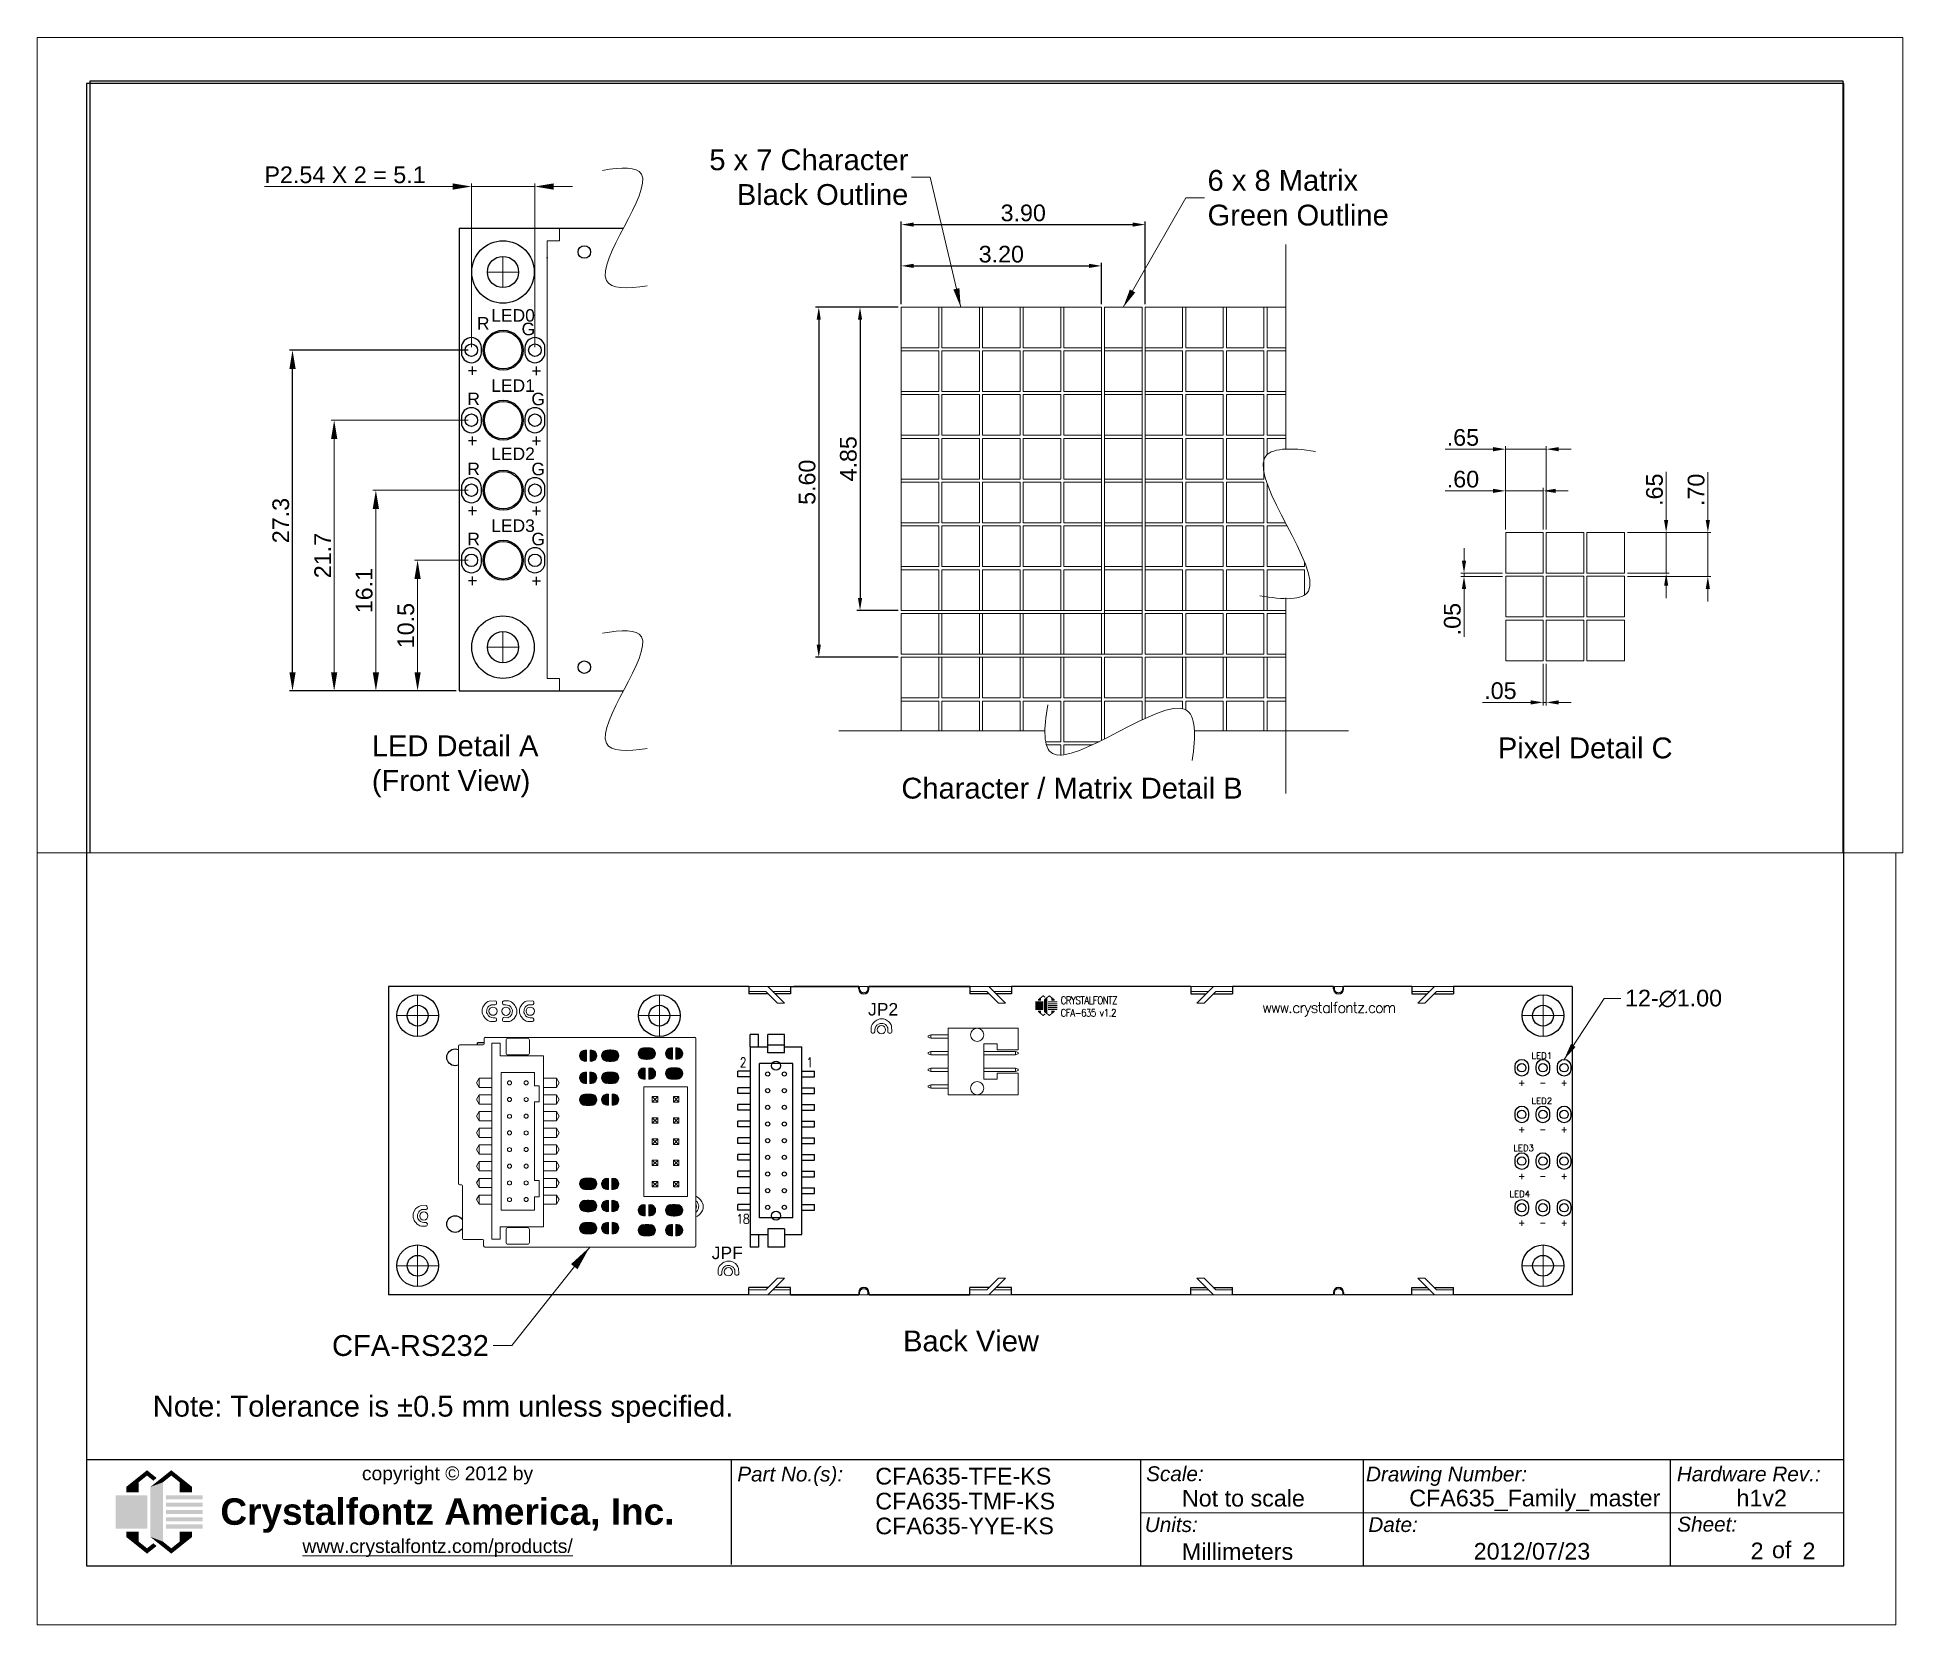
# Paper-space layout 'CFA635-KS_pg2' of a CAD drawing. Extents: x 38 to 262, y 28 to 218.
# The model-space entities are those that its viewports show. They can reach past a viewport. Long polylines and large blocks are cut down to what shows.
import ezdxf

# ---------------------------------------------------------------- set-up
doc = ezdxf.new("R2010")
doc.units = 0
doc.set_wipeout_variables(frame=1)
doc.linetypes.add('CENTER2', pattern=[28.575, 19.05, -3.175, 3.175, -3.175])
doc.layers.get('0').update_dxf_attribs({"linetype": 'CONTINUOUS'})
doc.layers.get('DEFPOINTS').update_dxf_attribs({"color": 252, "linetype": 'CONTINUOUS'})
for name, color, linetype, lineweight in [('-Dim_mm', 5, 'CONTINUOUS', 13), ('-Text', 7, 'CONTINUOUS', 9), ('AA Detail', 6, 'CONTINUOUS', 20), ('ACTIVE_AREA', 6, 'CONTINUOUS', 0), ('BEZEL', 7, 'CONTINUOUS', 18), ('CENTER', 1, 'CENTER2', 9), ('Character', 7, 'CONTINUOUS', 20), ('H1 CONNECTOR', 7, 'CONTINUOUS', 15), ('RS232', 7, 'CONTINUOUS', 15), ('USB', 253, 'CONTINUOUS', 0)]:
    doc.layers.add(name, color=color, linetype=linetype, lineweight=lineweight)
for name, color, linetype in [('Border-MO', 5, 'CONTINUOUS'), ('BZL', 7, 'CONTINUOUS'), ('JUMPERS', 9, 'CONTINUOUS'), ('KEYPAD', 253, 'CONTINUOUS'), ('LED', 7, 'CONTINUOUS'), ('OBJ', 7, 'CONTINUOUS'), ('PCB', 94, 'CONTINUOUS'), ('Red Logo', 1, 'CONTINUOUS'), ('TEXT', 5, 'CONTINUOUS')]:
    doc.layers.add(name, color=color, linetype=linetype)
doc.layers.add('VIEWPORT', color=8, linetype='CONTINUOUS', plot=False)
doc.styles.add('MOBack', font='simplex8.shx', dxfattribs={"height": 2.5})
doc.styles.get("Standard").update_dxf_attribs({"font": 'arial.ttf'})
doc.styles.add('STYLE1', font='arial.ttf')
doc.dimstyles.new('10x LO_mm', dxfattribs={"dimtxt": 2.6666, "dimasz": 2, "dimexe": 0.5, "dimexo": 0.5, "dimgap": 0.5, "dimtad": 1, "dimlfac": 0.1, "dimzin": 4, "dimdsep": 46, "dimtxsty": 'STYLE1', "dimcen": -2.5, "dimclrd": 256, "dimclre": 256, "dimclrt": 256, "dimadec": 0, "dimazin": 0, "dimtp": 0.5, "dimtm": 0.5, "dimtfac": 1, "dimtmove": 0, "dimatfit": 1, "dimfxl": 0, "dimtolj": 1, "dimtzin": 0, "dimlwd": -1, "dimlwe": -1, "dimarcsym": 0})
doc.dimstyles.new('10x_mm', dxfattribs={"dimtxt": 2.66, "dimasz": 2, "dimexe": 0.5, "dimexo": 0.5, "dimgap": 0.5, "dimtad": 1, "dimlfac": 0.1, "dimzin": 4, "dimdsep": 46, "dimtxsty": 'STYLE1', "dimcen": 2.5, "dimclrd": 256, "dimclre": 256, "dimclrt": 256, "dimadec": 0, "dimazin": 0, "dimtp": 0.5, "dimtm": 0.5, "dimtfac": 1, "dimtmove": 0, "dimatfit": 1, "dimfxl": 0, "dimtolj": 1, "dimtzin": 0, "dimlwd": -1, "dimlwe": -1, "dimarcsym": 0})
doc.dimstyles.new('2XLO_mm', dxfattribs={"dimtxt": 2.6666, "dimasz": 3, "dimexe": 0.5, "dimexo": 0.5, "dimgap": 0.5, "dimtad": 1, "dimlfac": 0.5, "dimzin": 4, "dimdsep": 46, "dimtxsty": 'STYLE1', "dimcen": -2.5, "dimclrd": 256, "dimclre": 256, "dimclrt": 256, "dimadec": 0, "dimazin": 0, "dimtp": 0.5, "dimtm": 0.5, "dimtfac": 1, "dimtmove": 0, "dimatfit": 1, "dimfxl": 0, "dimtolj": 1, "dimtzin": 0, "dimlwd": -1, "dimlwe": -1, "dimarcsym": 0})
doc.dimstyles.new('Cfontz_mm', dxfattribs={"dimtxt": 2, "dimasz": 2, "dimexe": 0.5, "dimexo": 0.5, "dimgap": 0.5, "dimtad": 1, "dimzin": 4, "dimdsep": 46, "dimtxsty": 'STYLE1', "dimcen": 2.5, "dimclrd": 256, "dimclre": 256, "dimclrt": 256, "dimadec": 0, "dimazin": 0, "dimtp": 0.5, "dimtm": 0.5, "dimtfac": 1, "dimtmove": 0, "dimatfit": 1, "dimfxl": 0, "dimtolj": 1, "dimtzin": 0, "dimlwd": -1, "dimlwe": -1, "dimarcsym": 0})
doc.dimstyles.new('LO_mm', dxfattribs={"dimtxt": 2.6666, "dimasz": 3, "dimexe": 0.5, "dimexo": 0.5, "dimgap": 0.5, "dimtad": 1, "dimzin": 4, "dimdsep": 46, "dimtxsty": 'STYLE1', "dimcen": -2.5, "dimclrd": 256, "dimclre": 256, "dimclrt": 256, "dimadec": 0, "dimazin": 0, "dimtp": 0.5, "dimtm": 0.5, "dimtfac": 1, "dimtmove": 0, "dimatfit": 1, "dimfxl": 0, "dimtolj": 1, "dimtzin": 0, "dimlwd": -1, "dimlwe": -1, "dimarcsym": 0})

psp = doc.layouts.new('CFA635-KS_pg2')

msp = doc.modelspace()

# ---------------------------------------------------------------- texts
at = {"layer": '-Dim_mm', "insert": (905.304, 310.036), "char_height": 2, "attachment_point": 4}
msp.add_mtext('\\A1;12-∅1.00', dxfattribs=at)
at = {"layer": '-Text'}
for s, p in [('LED0', (760.022, 405.397)), ('R', (757.74, 404.126)), ('G', (764.88, 403.221)), ('+', (756.209, 396.578)), ('LED1', (760.022, 394.165)), ('+', (766.449, 396.556)), ('R', (756.209, 392.042)), ('G', (766.449, 392.021)), ('+', (756.209, 385.378)), ('LED2', (760.022, 383.264)), ('+', (766.449, 385.356)), ('R', (756.209, 380.842)), ('G', (766.449, 380.821)), ('+', (756.209, 374.178)), ('LED3', (760.022, 371.765)), ('+', (766.449, 374.156)), ('R', (756.209, 369.642)), ('G', (766.449, 369.621)), ('+', (756.209, 362.978)), ('+', (766.449, 362.956))]:
    msp.add_text(s, height=2, dxfattribs=at).set_placement(p)
at = {"layer": '-Text', "style": 'STYLE1'}
for s, height, p in [('Pixel Detail C', 3.3333, (921.035, 335.555)), ('Character / Matrix Detail B', 3.3333, (825.628, 329.118)), ('Back View', 2.5, (818.699, 267.722))]:
    msp.add_text(s, height=height, dxfattribs=at).set_placement(p)
for s, insert, char_height, attachment_point in [('5 x 7 Character\\PBlack Outline', (826.741, 428.479), 3.3333, 6), ('6 x 8 Matrix\\P{\\C3;Green Outline}', (874.604, 425.187), 3.3333, 4), ('CFA-RS232', (769.021, 268.409), 2.5, 6)]:
    msp.add_mtext(s, dxfattribs=dict(at, insert=insert, char_height=char_height, attachment_point=attachment_point))
at = {"layer": '-Text', "insert": (740.933, 339.229), "char_height": 3.3333, "width": 46.18438, "attachment_point": 1, "style": 'STYLE1'}
msp.add_mtext('LED Detail A\\P(Front View)', dxfattribs=at)
at = {"layer": '-Text', "lineweight": 5, "style": 'MOBack'}
for s, insert, char_height, width, attachment_point in [('{\\W0.85;\\T0.9;CRYSTALFONTZ\\PCFA-635 v1.2}', (837.598, 309.083), 0.9, 8.67604, 4), ('{\\T0.85;www.crystalfontz.com}', (869.691, 308.761), 1.3, 21.31388, 5), ('{\\W0.85;\\T0.95;2}', (799.105, 302.955), 1.125, 0.62442, 1), ('{\\W0.85;\\T0.95;1}', (807.093, 302.955), 1.125, 0.62442, 1), ('LED1', (895.323, 302.808), 0.75, 2.96313, 8), ('{\\W0.85;\\T0.95;2}', (766.405, 302.016), 1.125, 0.62442, 1), ('{\\W0.85;\\T0.95;1}', (774.393, 302.016), 1.125, 0.62442, 1), ('+', (892.912, 300.325), 0.75, 1.1472, 2), ('-', (895.452, 300.325), 0.75, 1.1472, 2), ('+', (897.992, 300.325), 0.75, 1.1472, 2), ('LED2', (895.323, 297.399), 0.75, 2.96313, 8), ('+', (892.912, 294.725), 0.75, 1.1472, 2), ('-', (895.452, 294.725), 0.75, 1.1472, 2), ('+', (897.992, 294.725), 0.75, 1.1472, 2), ('LED3', (893.138, 291.747), 0.75, 2.96313, 8), ('+', (892.912, 289.125), 0.75, 1.1472, 2), ('-', (895.452, 289.125), 0.75, 1.1472, 2), ('+', (897.992, 289.125), 0.75, 1.1472, 2), ('LED4', (891.442, 286.611), 0.75, 1.1472, 4), ('{\\W0.85;\\T0.95;16}', (766.007, 285.171), 1.125, 0.62442, 1), ('{\\W0.85;\\T0.95;15}', (774.318, 285.171), 1.125, 0.62442, 1), ('{\\W0.85;\\T0.95;18}', (798.707, 284.171), 1.125, 0.62442, 1), ('+', (892.912, 283.525), 0.75, 1.1472, 2), ('-', (895.452, 283.525), 0.75, 1.1472, 2), ('+', (897.992, 283.525), 0.75, 1.1472, 2)]:
    msp.add_mtext(s, dxfattribs=dict(at, insert=insert, char_height=char_height, width=width, attachment_point=attachment_point))
at = {"insert": (728.696, 262.398), "char_height": 2.5, "width": 101.07459, "attachment_point": 1}
msp.add_mtext('\\pi-5.625,l5.625,t5.625;{\\C7;Note: Tolerance is %%P0.5 mm unless specified.}', dxfattribs=at)
at = {"layer": 'OBJ', "style": 'STYLE1'}
for s, p in [('JP2', (814.499, 308.009)), ('JPF', (795.746, 278.788))]:
    msp.add_text(s, height=1.5, dxfattribs=at).set_placement(p)

# ---------------------------------------------------------------- blocks, each defined once
blk = doc.blocks.new('CFA_BORDER')
at = {"layer": 'Border-MO'}
for p, q in [((210.82, 12.7), (0, 12.7)), ((77.39, 0.16), (77.39, 12.7)), ((126.45, 12.66), (126.45, 0)), ((153.22, 0), (153.22, 12.7)), ((190.04, 0), (190.04, 12.7)), ((210.82, 6.35), (126.45, 6.33))]:
    blk.add_line(p, q, dxfattribs=at)
blk.add_lwpolyline([(0, 0), (210.82, 0), (210.82, 177.8), (0, 177.8)], close=True, dxfattribs=at)
at = {"layer": 'Red Logo'}
for points in [[(4.78, 9.47), (7.28, 11.47), (6.28, 10.03), (7.28, 10.83)], [(7.28, 10.83), (8.03, 10.22), (7.28, 11.47), (8.43, 10.54)], [(7.69, 9.47), (10.19, 11.47), (9.19, 10.03), (10.19, 10.83)], [(10.19, 10.83), (10.19, 11.47), (11.69, 9.63), (12.69, 9.47)], [(6.28, 8.84), (4.78, 8.84), (6.28, 10.03), (4.78, 9.47)], [(7.69, 9.47), (7.69, 3.47), (9.19, 10.03), (9.19, 2.91)], [(11.19, 8.84), (11.19, 10.03), (11.69, 8.84), (11.69, 9.63)], [(11.69, 8.84), (11.69, 9.63), (12.69, 8.84), (12.69, 9.47)], [(3.53, 8.47), (7.31, 8.47), (3.53, 4.47), (7.31, 4.47)], [(9.56, 7.97), (9.56, 8.47), (13.94, 7.97), (13.94, 8.47)], [(9.56, 7.59), (9.56, 7.09), (13.94, 7.59), (13.94, 7.09)], [(9.56, 6.72), (9.56, 6.22), (13.94, 6.72), (13.94, 6.22)], [(9.56, 5.34), (9.56, 5.84), (13.94, 5.34), (13.94, 5.84)], [(9.56, 4.47), (9.56, 4.97), (13.94, 4.47), (13.94, 4.97)], [(4.78, 4.09), (6.28, 4.09), (4.78, 3.47), (6.28, 2.91)], [(4.78, 3.47), (7.28, 1.47), (6.28, 2.91), (7.28, 2.11)], [(7.28, 1.47), (7.28, 2.11), (8.43, 2.39), (8.03, 2.71)], [(7.69, 3.47), (10.19, 1.47), (9.19, 2.91), (10.19, 2.11)], [(10.19, 1.47), (10.19, 2.11), (12.69, 3.47), (11.69, 3.31)], [(11.19, 4.09), (11.69, 4.09), (11.19, 2.91), (11.69, 3.31)], [(11.69, 4.09), (11.69, 3.31), (12.69, 4.09), (12.69, 3.47)]]:
    blk.add_solid(points, dxfattribs=at)
at = {"layer": '-Text', "attachment_point": 1}
for s, insert, char_height, width in [('copyright © 2012 by', (33.06, 11.92), 1.65, 20.9522), ('{\\fArial|b0|i1|c0|p34;Part No.(s):}', (78.08, 11.9), 1.778, 12.9428), ('{\\fArial|b0|i1|c0|p34;Scale:}', (127.13, 11.94), 1.778, 5.7923), ('{\\fArial|b0|i1|c0|p34;Drawing Number:}', (153.5, 11.9), 1.778, 20.0474), ('{\\fArial|b0|i1|c0|p34;Hardware Rev.:}', (190.79, 11.91), 1.778, 17.4127), ('{\\fArial|b1|i0|c0|p34;Crystalfontz America, Inc.}', (16.08, 8.1), 3.175, 54.6748), ('{\\fArial|b0|i1|c0|p34;Units:}', (126.97, 5.84), 1.778, 5.7923), ('{\\fArial|b0|i1|c0|p34;Date:}', (153.78, 5.84), 1.778, 6.5003), ('{\\fArial|b0|i1|c0|p34;Sheet:}', (190.84, 5.89), 1.778, 6.8164), ('{\\Lwww.crystalfontz.com/products/}', (25.92, 3.2), 1.651, 34.0431), ('of', (202.2, 2.92), 2, 2.8831)]:
    blk.add_mtext(s, dxfattribs=dict(at, insert=insert, char_height=char_height, width=width))
blk = doc.blocks.new('Cfontz_Border')
at = {"layer": '-Text'}
blk.add_blockref('CFA_BORDER', (0, 0), dxfattribs=at)
for tag, p in [('CFAH1234X-XXX-XX', (94.64, 9.76)), ('NOT_TO_SCALE', (131.42, 7.12)), ('CFAH1234X_MASTER', (158.69, 7.14)), ('VA', (197.93, 7.14)), ('CFAH1234X-XXX-XX', (94.64, 6.77)), ('CFAH1234X-XXX-XX', (94.64, 3.79)), ('CFAH1234X-XXX-XX', (94.64, 0.74)), ('MILLIMETERS', (131.42, 0.72)), ('2008/01/01', (166.41, 0.75)), ('1', (199.64, 0.79)), ('1', (205.86, 0.79))]:
    blk.add_attdef(tag, p, '', height=2, dxfattribs=at)
blk = doc.blocks.new('*D84')
at = {"layer": '-Dim_mm', "transparency": 16777216}
for p, q in [((920.28, 378.33), (912.62, 378.33)), ((922.28, 372.16), (922.28, 378.83)), ((928.28, 378.33), (922.28, 378.33)), ((928.28, 372.16), (928.28, 378.83)), ((930.28, 378.33), (932.28, 378.33))]:
    blk.add_line(p, q, dxfattribs=at)
for points in [[(920.28, 378.66), (920.28, 378), (922.28, 378.33)], [(930.28, 378.66), (930.28, 378), (928.28, 378.33)]]:
    blk.add_solid(points, dxfattribs=at)
at = {"layer": 'DEFPOINTS', "color": 0, "transparency": 16777216}
for p in [(922.28, 378.33), (922.28, 371.66), (928.28, 371.66)]:
    blk.add_point(p, dxfattribs=at)
at = {"layer": '-Dim_mm', "transparency": 16777216, "insert": (915.45, 380.19), "char_height": 2.667, "attachment_point": 5, "style": 'STYLE1'}
blk.add_mtext('\\A1;.60', dxfattribs=at)
blk = doc.blocks.new('*D85')
at = {"layer": '-Dim_mm', "transparency": 16777216}
for p, q in [((920.28, 385), (912.59, 385)), ((922.28, 372.16), (922.28, 385.5)), ((928.78, 385), (922.28, 385)), ((928.78, 372.16), (928.78, 385.5)), ((930.78, 385), (932.78, 385))]:
    blk.add_line(p, q, dxfattribs=at)
for points in [[(920.28, 385.33), (920.28, 384.66), (922.28, 385)], [(930.78, 385.33), (930.78, 384.66), (928.78, 385)]]:
    blk.add_solid(points, dxfattribs=at)
at = {"layer": 'DEFPOINTS', "color": 0, "transparency": 16777216}
for p in [(922.28, 385), (922.28, 371.66), (928.78, 371.66)]:
    blk.add_point(p, dxfattribs=at)
at = {"layer": '-Dim_mm', "transparency": 16777216, "insert": (915.44, 386.86), "char_height": 2.667, "attachment_point": 5, "style": 'STYLE1'}
blk.add_mtext('\\A1;.65', dxfattribs=at)
blk = doc.blocks.new('*D86')
at = {"layer": '-Dim_mm', "transparency": 16777216}
for p, q in [((947.95, 373.66), (947.95, 381.35)), ((941.78, 371.66), (948.45, 371.66)), ((947.95, 365.16), (947.95, 371.66)), ((941.78, 365.16), (948.45, 365.16)), ((947.95, 363.16), (947.95, 361.16))]:
    blk.add_line(p, q, dxfattribs=at)
for points in [[(947.62, 373.66), (948.28, 373.66), (947.95, 371.66)], [(947.62, 363.16), (948.28, 363.16), (947.95, 365.16)]]:
    blk.add_solid(points, dxfattribs=at)
at = {"layer": 'DEFPOINTS', "color": 0, "transparency": 16777216}
for p in [(941.28, 371.66), (947.95, 371.66), (941.28, 365.16)]:
    blk.add_point(p, dxfattribs=at)
at = {"layer": '-Dim_mm', "transparency": 16777216, "insert": (946.09, 378.51), "char_height": 2.667, "attachment_point": 5, "rotation": 90, "style": 'STYLE1'}
blk.add_mtext('\\A1;.65', dxfattribs=at)
blk = doc.blocks.new('*D87')
at = {"layer": '-Dim_mm', "transparency": 16777216}
for p, q in [((954.62, 373.66), (954.62, 381.32)), ((941.78, 371.66), (955.12, 371.66)), ((954.62, 364.66), (954.62, 371.66)), ((941.78, 364.66), (955.12, 364.66)), ((954.62, 362.66), (954.62, 360.66))]:
    blk.add_line(p, q, dxfattribs=at)
for points in [[(954.28, 373.66), (954.95, 373.66), (954.62, 371.66)], [(954.28, 362.66), (954.95, 362.66), (954.62, 364.66)]]:
    blk.add_solid(points, dxfattribs=at)
at = {"layer": 'DEFPOINTS', "color": 0, "transparency": 16777216}
for p in [(941.28, 371.66), (954.62, 371.66), (941.28, 364.66)]:
    blk.add_point(p, dxfattribs=at)
at = {"layer": '-Dim_mm', "transparency": 16777216, "insert": (952.75, 378.49), "char_height": 2.667, "attachment_point": 5, "rotation": 90, "style": 'STYLE1'}
blk.add_mtext('\\A1;.70', dxfattribs=at)
blk = doc.blocks.new('*D88')
at = {"layer": '-Dim_mm', "transparency": 16777216}
for p, q in [((928.28, 350.66), (928.28, 344)), ((928.78, 350.66), (928.78, 344)), ((926.28, 344.5), (918.59, 344.5)), ((928.78, 344.5), (928.28, 344.5)), ((930.78, 344.5), (932.78, 344.5))]:
    blk.add_line(p, q, dxfattribs=at)
for points in [[(926.28, 344.83), (926.28, 344.16), (928.28, 344.5)], [(930.78, 344.83), (930.78, 344.16), (928.78, 344.5)]]:
    blk.add_solid(points, dxfattribs=at)
at = {"layer": 'DEFPOINTS', "color": 0, "transparency": 16777216}
for p in [(928.28, 351.16), (928.78, 351.16), (928.28, 344.5)]:
    blk.add_point(p, dxfattribs=at)
at = {"layer": '-Dim_mm', "transparency": 16777216, "insert": (921.44, 346.36), "char_height": 2.667, "attachment_point": 5, "style": 'STYLE1'}
blk.add_mtext('\\A1;.05', dxfattribs=at)
blk = doc.blocks.new('*D89')
at = {"layer": '-Dim_mm', "transparency": 16777216}
for p, q in [((915.62, 367.16), (915.62, 369.16)), ((921.78, 365.16), (915.12, 365.16)), ((915.62, 365.16), (915.62, 364.66)), ((921.78, 364.66), (915.12, 364.66)), ((915.62, 362.66), (915.62, 354.97))]:
    blk.add_line(p, q, dxfattribs=at)
for points in [[(915.28, 367.16), (915.95, 367.16), (915.62, 365.16)], [(915.28, 362.66), (915.95, 362.66), (915.62, 364.66)]]:
    blk.add_solid(points, dxfattribs=at)
at = {"layer": 'DEFPOINTS', "color": 0, "transparency": 16777216}
for p in [(922.28, 365.16), (915.62, 364.66), (922.28, 364.66)]:
    blk.add_point(p, dxfattribs=at)
at = {"layer": '-Dim_mm', "transparency": 16777216, "insert": (913.76, 357.82), "char_height": 2.667, "attachment_point": 5, "rotation": 90, "style": 'STYLE1'}
blk.add_mtext('\\A1;.05', dxfattribs=at)
blk = doc.blocks.new('*D90')
at = {"layer": '-Dim_mm', "transparency": 16777216}
for p, q in [((756.36, 367.23), (747.75, 367.23)), ((748.25, 349.33), (748.25, 364.23)), ((754.41, 346.33), (747.75, 346.33))]:
    blk.add_line(p, q, dxfattribs=at)
for points in [[(747.75, 364.23), (748.75, 364.23), (748.25, 367.23)], [(747.75, 349.33), (748.75, 349.33), (748.25, 346.33)]]:
    blk.add_solid(points, dxfattribs=at)
at = {"layer": 'DEFPOINTS', "color": 0, "transparency": 16777216}
for p in [(748.25, 367.23), (756.86, 367.23), (754.91, 346.33)]:
    blk.add_point(p, dxfattribs=at)
at = {"layer": '-Dim_mm', "transparency": 16777216, "insert": (746.38, 356.78), "char_height": 2.667, "attachment_point": 5, "rotation": 90, "style": 'STYLE1'}
blk.add_mtext('\\A1;10.5', dxfattribs=at)
blk = doc.blocks.new('*D91')
at = {"layer": '-Dim_mm', "transparency": 16777216}
for p, q in [((756.36, 378.43), (741.08, 378.43)), ((741.58, 349.33), (741.58, 375.43)), ((754.41, 346.33), (741.08, 346.33))]:
    blk.add_line(p, q, dxfattribs=at)
for points in [[(741.08, 375.43), (742.08, 375.43), (741.58, 378.43)], [(741.08, 349.33), (742.08, 349.33), (741.58, 346.33)]]:
    blk.add_solid(points, dxfattribs=at)
at = {"layer": 'DEFPOINTS', "color": 0, "transparency": 16777216}
for p in [(741.58, 378.43), (756.86, 378.43), (754.91, 346.33)]:
    blk.add_point(p, dxfattribs=at)
at = {"layer": '-Dim_mm', "transparency": 16777216, "insert": (739.72, 362.38), "char_height": 2.667, "attachment_point": 5, "rotation": 90, "style": 'STYLE1'}
blk.add_mtext('\\A1;16.1', dxfattribs=at)
blk = doc.blocks.new('*D92')
at = {"layer": '-Dim_mm', "transparency": 16777216}
for p, q in [((756.36, 389.63), (734.41, 389.63)), ((734.91, 349.33), (734.91, 386.63)), ((754.41, 346.33), (734.41, 346.33))]:
    blk.add_line(p, q, dxfattribs=at)
for points in [[(734.41, 386.63), (735.41, 386.63), (734.91, 389.63)], [(734.41, 349.33), (735.41, 349.33), (734.91, 346.33)]]:
    blk.add_solid(points, dxfattribs=at)
at = {"layer": 'DEFPOINTS', "color": 0, "transparency": 16777216}
for p in [(734.91, 389.63), (756.86, 389.63), (754.91, 346.33)]:
    blk.add_point(p, dxfattribs=at)
at = {"layer": '-Dim_mm', "transparency": 16777216, "insert": (733.07, 367.98), "char_height": 2.667, "attachment_point": 5, "rotation": 90, "style": 'STYLE1'}
blk.add_mtext('\\A1;21.7', dxfattribs=at)
blk = doc.blocks.new('*D93')
at = {"layer": 'DEFPOINTS', "color": 0, "transparency": 16777216}
for p in [(728.25, 400.83), (756.86, 400.83), (754.91, 346.33)]:
    blk.add_point(p, dxfattribs=at)
at = {"layer": 'TEXT', "transparency": 16777216}
for p, q in [((756.36, 400.83), (727.75, 400.83)), ((728.25, 349.33), (728.25, 397.83)), ((754.41, 346.33), (727.75, 346.33))]:
    blk.add_line(p, q, dxfattribs=at)
for points in [[(727.75, 397.83), (728.75, 397.83), (728.25, 400.83)], [(727.75, 349.33), (728.75, 349.33), (728.25, 346.33)]]:
    blk.add_solid(points, dxfattribs=at)
at = {"layer": 'TEXT', "transparency": 16777216, "insert": (726.38, 373.58), "char_height": 2.667, "attachment_point": 5, "rotation": 90, "style": 'STYLE1'}
blk.add_mtext('\\A1;27.3', dxfattribs=at)
blk = doc.blocks.new('*D94')
at = {"layer": '-Dim_mm', "transparency": 16777216}
for p, q in [((756.86, 401.33), (756.86, 427.5)), ((767.02, 401.33), (767.02, 427.5)), ((753.86, 427), (723.75, 427)), ((767.02, 427), (756.86, 427)), ((770.02, 427), (773.02, 427))]:
    blk.add_line(p, q, dxfattribs=at)
for points in [[(753.86, 427.5), (753.86, 426.5), (756.86, 427)], [(770.02, 427.5), (770.02, 426.5), (767.02, 427)]]:
    blk.add_solid(points, dxfattribs=at)
at = {"layer": 'DEFPOINTS', "color": 0, "transparency": 16777216}
for p in [(756.86, 427), (756.86, 400.83), (767.02, 400.83)]:
    blk.add_point(p, dxfattribs=at)
at = {"layer": '-Dim_mm', "transparency": 16777216, "insert": (736.65, 428.86), "char_height": 2.6666, "attachment_point": 5, "style": 'STYLE1'}
blk.add_mtext('\\A1;P2.54 X 2 = 5.1', dxfattribs=at)
blk = doc.blocks.new('*D95')
at = {"layer": 'DEFPOINTS', "color": 0, "transparency": 16777216}
for p in [(857.62, 414.31), (825.62, 407.71), (857.62, 407.71)]:
    blk.add_point(p, dxfattribs=at)
at = {"layer": 'TEXT', "transparency": 16777216}
for p, q in [((825.62, 408.21), (825.62, 414.81)), ((827.62, 414.31), (855.62, 414.31)), ((857.62, 408.21), (857.62, 414.81))]:
    blk.add_line(p, q, dxfattribs=at)
for points in [[(827.62, 414.65), (827.62, 413.98), (825.62, 414.31)], [(855.62, 414.65), (855.62, 413.98), (857.62, 414.31)]]:
    blk.add_solid(points, dxfattribs=at)
at = {"layer": 'TEXT', "transparency": 16777216, "insert": (841.62, 416.17), "char_height": 2.66, "attachment_point": 5, "style": 'STYLE1'}
blk.add_mtext('\\A1;3.20', dxfattribs=at)
blk = doc.blocks.new('*D96')
at = {"layer": 'DEFPOINTS', "color": 0, "transparency": 16777216}
for p in [(864.62, 420.91), (825.62, 407.71), (864.62, 407.71)]:
    blk.add_point(p, dxfattribs=at)
at = {"layer": 'TEXT', "transparency": 16777216}
for p, q in [((825.62, 408.21), (825.62, 421.41)), ((827.62, 420.91), (862.62, 420.91)), ((864.62, 408.21), (864.62, 421.41))]:
    blk.add_line(p, q, dxfattribs=at)
for points in [[(827.62, 421.25), (827.62, 420.58), (825.62, 420.91)], [(862.62, 421.25), (862.62, 420.58), (864.62, 420.91)]]:
    blk.add_solid(points, dxfattribs=at)
at = {"layer": 'TEXT', "transparency": 16777216, "insert": (845.12, 422.77), "char_height": 2.66, "attachment_point": 5, "style": 'STYLE1'}
blk.add_mtext('\\A1;3.90', dxfattribs=at)
blk = doc.blocks.new('*D97')
at = {"layer": 'DEFPOINTS', "color": 0, "transparency": 16777216}
for p in [(825.62, 407.71), (819.02, 359.21), (825.62, 359.21)]:
    blk.add_point(p, dxfattribs=at)
at = {"layer": 'TEXT', "transparency": 16777216}
for p, q in [((825.12, 407.71), (818.52, 407.71)), ((819.02, 405.71), (819.02, 361.21)), ((825.12, 359.21), (818.52, 359.21))]:
    blk.add_line(p, q, dxfattribs=at)
for points in [[(818.68, 405.71), (819.35, 405.71), (819.02, 407.71)], [(818.68, 361.21), (819.35, 361.21), (819.02, 359.21)]]:
    blk.add_solid(points, dxfattribs=at)
at = {"layer": 'TEXT', "transparency": 16777216, "insert": (817.16, 383.46), "char_height": 2.66, "attachment_point": 5, "rotation": 90, "style": 'STYLE1'}
blk.add_mtext('\\A1;4.85', dxfattribs=at)
blk = doc.blocks.new('*D98')
at = {"layer": 'DEFPOINTS', "color": 0, "transparency": 16777216}
for p in [(825.62, 407.71), (812.42, 351.71), (825.62, 351.71)]:
    blk.add_point(p, dxfattribs=at)
at = {"layer": 'TEXT', "transparency": 16777216}
for p, q in [((825.12, 407.71), (811.92, 407.71)), ((812.42, 405.71), (812.42, 353.71)), ((825.12, 351.71), (811.92, 351.71))]:
    blk.add_line(p, q, dxfattribs=at)
for points in [[(812.08, 405.71), (812.75, 405.71), (812.42, 407.71)], [(812.08, 353.71), (812.75, 353.71), (812.42, 351.71)]]:
    blk.add_solid(points, dxfattribs=at)
at = {"layer": 'TEXT', "transparency": 16777216, "insert": (810.56, 379.71), "char_height": 2.66, "attachment_point": 5, "rotation": 90, "style": 'STYLE1'}
blk.add_mtext('\\A1;5.60', dxfattribs=at)
blk = doc.blocks.new('CONNECTORPLUG')
at = {"layer": 'H1 CONNECTOR'}
for p, q in [((0, 0), (0, 23.5)), ((0, 23.5), (1, 23.5)), ((1, 23.5), (1, 22)), ((6.2, 22), (1, 22)), ((6.2, 22), (6.2, 1.5)), ((-1.85, 18.75), (-1.55, 19.3)), ((-1.55, 18.2), (-1.85, 18.75)), ((-1.55, 18.2), (-1.55, 19.3)), ((0, 19.3), (-1.55, 19.3)), ((-1.55, 18.2), (0, 18.2)), ((6.2, 19.3), (7.75, 19.3)), ((6.2, 18.2), (7.75, 18.2)), ((7.75, 18.2), (7.75, 19.3)), ((8.05, 18.75), (7.75, 19.3)), ((7.75, 18.2), (8.05, 18.75)), ((-1.85, 16.75), (-1.55, 17.3)), ((-1.55, 16.2), (-1.85, 16.75)), ((-1.55, 16.2), (-1.55, 17.3)), ((0, 17.3), (-1.55, 17.3)), ((-1.55, 16.2), (0, 16.2)), ((6.2, 17.3), (7.75, 17.3)), ((6.2, 16.2), (7.75, 16.2)), ((7.75, 16.2), (7.75, 17.3)), ((8.05, 16.75), (7.75, 17.3)), ((7.75, 16.2), (8.05, 16.75)), ((-1.85, 14.75), (-1.55, 15.3)), ((-1.55, 14.2), (-1.85, 14.75)), ((-1.55, 14.2), (-1.55, 15.3)), ((0, 15.3), (-1.55, 15.3)), ((-1.55, 14.2), (0, 14.2)), ((6.2, 15.3), (7.75, 15.3)), ((6.2, 14.2), (7.75, 14.2)), ((7.75, 14.2), (7.75, 15.3)), ((8.05, 14.75), (7.75, 15.3)), ((7.75, 14.2), (8.05, 14.75)), ((-1.85, 12.75), (-1.55, 13.3)), ((-1.55, 12.2), (-1.85, 12.75)), ((-1.85, 10.75), (-1.55, 11.3)), ((-1.55, 12.2), (-1.55, 13.3)), ((0, 13.3), (-1.55, 13.3)), ((-1.55, 12.2), (0, 12.2)), ((-1.55, 10.2), (-1.55, 11.3)), ((0, 11.3), (-1.55, 11.3)), ((6.2, 13.3), (7.75, 13.3)), ((6.2, 12.2), (7.75, 12.2)), ((6.2, 11.3), (7.75, 11.3)), ((7.75, 12.2), (7.75, 13.3)), ((8.05, 12.75), (7.75, 13.3)), ((7.75, 12.2), (8.05, 12.75)), ((7.75, 10.2), (7.75, 11.3)), ((8.05, 10.75), (7.75, 11.3)), ((-1.55, 10.2), (-1.85, 10.75)), ((-1.85, 8.75), (-1.55, 9.3)), ((-1.55, 10.2), (0, 10.2)), ((-1.55, 8.2), (-1.55, 9.3)), ((0, 9.3), (-1.55, 9.3)), ((6.2, 10.2), (7.75, 10.2)), ((6.2, 9.3), (7.75, 9.3)), ((7.75, 10.2), (8.05, 10.75)), ((7.75, 8.2), (7.75, 9.3)), ((8.05, 8.75), (7.75, 9.3)), ((-1.55, 8.2), (-1.85, 8.75)), ((-1.85, 6.75), (-1.55, 7.3)), ((-1.55, 6.2), (-1.85, 6.75)), ((-1.55, 8.2), (0, 8.2)), ((-1.55, 6.2), (-1.55, 7.3)), ((0, 7.3), (-1.55, 7.3)), ((6.2, 8.2), (7.75, 8.2)), ((6.2, 7.3), (7.75, 7.3)), ((7.75, 8.2), (8.05, 8.75)), ((7.75, 6.2), (7.75, 7.3)), ((8.05, 6.75), (7.75, 7.3)), ((7.75, 6.2), (8.05, 6.75)), ((-1.85, 4.75), (-1.55, 5.3)), ((-1.55, 4.2), (-1.85, 4.75)), ((-1.55, 6.2), (0, 6.2)), ((-1.55, 4.2), (-1.55, 5.3)), ((0, 5.3), (-1.55, 5.3)), ((6.2, 6.2), (7.75, 6.2)), ((6.2, 5.3), (7.75, 5.3)), ((7.75, 4.2), (7.75, 5.3)), ((8.05, 4.75), (7.75, 5.3)), ((7.75, 4.2), (8.05, 4.75)), ((-1.55, 4.2), (0, 4.2)), ((6.2, 4.2), (7.75, 4.2)), ((1, 0), (0, 0)), ((6.2, 1.5), (1, 1.5)), ((1, 1.5), (1, 0))]:
    blk.add_line(p, q, dxfattribs=at)
for points in [[(1.7, 23.87), (1.7, 22.32)], [(4.27, 24.1), (1.92, 24.1)], [(4.5, 23.87), (4.5, 22.32)], [(4.27, 22.1), (1.92, 22.1)], [(1.7, -0.38), (1.7, 1.17)], [(4.27, 1.4), (1.92, 1.4)], [(4.5, -0.38), (4.5, 1.17)], [(4.27, -0.6), (1.92, -0.6)]]:
    blk.add_lwpolyline(points, dxfattribs=at)
blk.add_lwpolyline([(1.1, 3.5), (5.1, 3.5), (5.1, 5.1), (5.65, 5.1), (5.65, 7.05), (5.1, 7.05), (5.1, 16.46), (5.65, 16.46), (5.65, 18.41), (5.1, 18.41), (5.1, 20), (1.1, 20)], close=True, dxfattribs=at)
for centre in [(2.1, 18.75), (4.1, 18.76), (2.1, 16.76), (4.1, 16.75), (2.1, 14.75), (4.1, 14.76), (2.1, 12.76), (4.1, 12.75), (2.1, 10.75), (2.1, 8.76), (4.1, 10.76), (4.1, 8.76), (2.1, 6.75), (4.1, 6.75), (2.1, 4.75), (4.1, 4.76)]:
    blk.add_circle(centre, 0.245, dxfattribs=at)
for centre, start, end in [((1.92, 23.87), 90, 180), ((4.27, 23.87), 0, 90), ((1.92, 22.32), 180, 270), ((4.27, 22.32), 270, 0), ((1.92, 1.17), 90, 180), ((4.27, 1.17), 0, 90), ((1.92, -0.38), 180, 270), ((4.27, -0.38), 270, 0)]:
    blk.add_arc(centre, 0.225, start, end, dxfattribs=at)
blk = doc.blocks.new('CFARS232')
blk.add_wipeout([(-4, -0.3), (-3.96, -0.21), (-3.87, -0.18), (-1.07, -0.18), (-0.98, -0.14), (-0.95, -0.05), (-0.95, 0.59), (-0.91, 0.68), (-0.82, 0.71), (24.33, 0.71), (24.42, 0.68), (24.45, 0.59), (24.45, -24.31), (24.42, -24.4), (24.33, -24.44), (-0.87, -24.44), (-0.96, -24.4), (-1, -24.31), (-1, -23.67), (-1.03, -23.58), (-1.12, -23.55), (-3.41, -23.55), (-3.5, -23.51), (-3.54, -23.42), (-3.54, -17.09), (-3.57, -17), (-3.66, -16.97), (-3.87, -16.97), (-3.96, -16.93), (-4, -16.84)])
at = {"layer": 'JUMPERS'}
for points in [[(11.34, -0.82, 1.231847), (11.34, -2.16)], [(11.76, -2.16, 1.231847), (11.76, -0.82)], [(21.64, -1.9), (21.64, -0.56, 1.231847)], [(22.06, -1.9, 1.231847), (22.06, -0.56)], [(11.34, -3.47, 1.231847), (11.34, -4.81)], [(11.75, -3.47), (11.75, -4.81, 1.231847)], [(18.38, -4.31), (18.38, -2.97, 1.231847)], [(18.8, -4.31, 1.231847), (18.8, -2.97)], [(13.98, -7.43), (13.98, -6.09, 1.231847)], [(14.4, -6.09), (14.4, -7.43, 1.231847)], [(13.97, -16.2, 1.231847), (13.97, -17.54)], [(14.38, -16.2), (14.38, -17.54, 1.231847)], [(13.97, -18.85, 1.231847), (13.97, -20.19)], [(14.39, -18.85), (14.39, -20.19, 1.231847)], [(18.38, -20.7), (18.38, -19.36, 1.231847)], [(18.8, -20.7, 1.231847), (18.8, -19.36)], [(13.98, -21.5, 1.231847), (13.98, -22.84)], [(14.4, -21.5), (14.4, -22.84, 1.231847)], [(21.64, -21.75, 1.231847), (21.64, -23.09)], [(22.05, -21.75), (22.05, -23.09, 1.231847)]]:
    blk.add_hatch(color=9, dxfattribs=at).paths.add_polyline_path(points)
at = {"layer": 'JUMPERS', "linetype": 'Continuous'}
for points in [[(13.15, -1.49), (13.15, -1.53), (13.16, -1.57), (13.17, -1.61), (13.18, -1.64), (13.19, -1.68), (13.2, -1.72), (13.22, -1.76), (13.24, -1.79), (13.26, -1.83), (13.29, -1.86), (13.32, -1.89), (13.35, -1.93), (13.38, -1.96), (13.41, -1.99), (13.45, -2.02), (13.49, -2.04), (13.53, -2.07), (13.57, -2.09), (13.62, -2.11), (13.66, -2.13), (13.71, -2.15), (13.76, -2.17), (13.81, -2.19), (13.86, -2.2), (13.91, -2.21), (13.96, -2.22), (14.01, -2.23), (14.07, -2.23), (14.12, -2.24), (14.17, -2.24), (14.23, -2.24), (14.28, -2.24), (14.33, -2.23), (14.39, -2.22), (14.44, -2.22), (14.49, -2.21), (14.54, -2.19), (14.59, -2.18), (14.64, -2.16), (14.69, -2.14), (14.73, -2.12), (14.78, -2.1), (14.82, -2.08), (14.86, -2.06), (14.9, -2.03), (14.94, -2), (14.98, -1.97), (15.01, -1.94), (15.04, -1.91), (15.07, -1.88), (15.1, -1.84), (15.12, -1.81), (15.14, -1.77), (15.16, -1.74), (15.18, -1.7), (15.19, -1.66), (15.2, -1.63), (15.21, -1.59), (15.22, -1.55), (15.22, -1.51), (15.22, -1.47), (15.22, -1.43), (15.21, -1.39), (15.2, -1.36), (15.19, -1.32), (15.18, -1.28), (15.16, -1.24), (15.14, -1.21), (15.12, -1.17), (15.1, -1.14), (15.07, -1.1), (15.04, -1.07), (15.01, -1.04), (14.98, -1.01), (14.94, -0.98), (14.9, -0.95), (14.86, -0.93), (14.82, -0.9), (14.78, -0.88), (14.73, -0.86), (14.69, -0.84), (14.64, -0.82), (14.59, -0.8), (14.54, -0.79), (14.49, -0.78), (14.44, -0.76), (14.39, -0.76), (14.33, -0.75), (14.28, -0.75), (14.23, -0.74), (14.17, -0.74), (14.12, -0.74), (14.07, -0.75), (14.01, -0.75), (13.96, -0.76), (13.91, -0.77), (13.86, -0.78), (13.81, -0.79), (13.76, -0.81), (13.71, -0.83), (13.66, -0.85), (13.62, -0.87), (13.57, -0.89), (13.53, -0.91), (13.49, -0.94), (13.45, -0.96), (13.41, -0.99), (13.38, -1.02), (13.35, -1.05), (13.32, -1.09), (13.29, -1.12), (13.26, -1.15), (13.24, -1.19), (13.22, -1.22), (13.2, -1.26), (13.19, -1.3), (13.18, -1.34), (13.17, -1.37), (13.16, -1.41), (13.15, -1.45)], [(17.54, -1.24), (17.54, -1.28), (17.55, -1.32), (17.55, -1.36), (17.56, -1.39), (17.58, -1.43), (17.59, -1.47), (17.61, -1.51), (17.63, -1.54), (17.65, -1.58), (17.68, -1.61), (17.71, -1.64), (17.74, -1.68), (17.77, -1.71), (17.8, -1.74), (17.84, -1.76), (17.88, -1.79), (17.92, -1.82), (17.96, -1.84), (18, -1.86), (18.05, -1.88), (18.1, -1.9), (18.15, -1.92), (18.19, -1.93), (18.24, -1.95), (18.3, -1.96), (18.35, -1.97), (18.4, -1.98), (18.45, -1.98), (18.51, -1.99), (18.56, -1.99), (18.61, -1.99), (18.67, -1.98), (18.72, -1.98), (18.77, -1.97), (18.83, -1.96), (18.88, -1.95), (18.93, -1.94), (18.98, -1.93), (19.03, -1.91), (19.08, -1.89), (19.12, -1.87), (19.17, -1.85), (19.21, -1.83), (19.25, -1.8), (19.29, -1.78), (19.33, -1.75), (19.36, -1.72), (19.4, -1.69), (19.43, -1.66), (19.46, -1.63), (19.48, -1.59), (19.51, -1.56), (19.53, -1.52), (19.55, -1.49), (19.57, -1.45), (19.58, -1.41), (19.59, -1.37), (19.6, -1.34), (19.6, -1.3), (19.61, -1.26), (19.61, -1.22), (19.6, -1.18), (19.6, -1.14), (19.59, -1.1), (19.58, -1.07), (19.57, -1.03), (19.55, -0.99), (19.53, -0.96), (19.51, -0.92), (19.48, -0.88), (19.46, -0.85), (19.43, -0.82), (19.4, -0.79), (19.36, -0.76), (19.33, -0.73), (19.29, -0.7), (19.25, -0.67), (19.21, -0.65), (19.17, -0.63), (19.12, -0.6), (19.08, -0.59), (19.03, -0.57), (18.98, -0.55), (18.93, -0.54), (18.88, -0.52), (18.83, -0.51), (18.77, -0.51), (18.72, -0.5), (18.67, -0.49), (18.61, -0.49), (18.56, -0.49), (18.51, -0.49), (18.45, -0.5), (18.4, -0.5), (18.35, -0.51), (18.3, -0.52), (18.24, -0.53), (18.19, -0.54), (18.15, -0.56), (18.1, -0.58), (18.05, -0.59), (18, -0.62), (17.96, -0.64), (17.92, -0.66), (17.88, -0.69), (17.84, -0.71), (17.8, -0.74), (17.77, -0.77), (17.74, -0.8), (17.71, -0.83), (17.68, -0.87), (17.65, -0.9), (17.63, -0.94), (17.61, -0.97), (17.59, -1.01), (17.58, -1.05), (17.56, -1.08), (17.55, -1.12), (17.55, -1.16), (17.54, -1.2)], [(13.15, -4.14), (13.15, -4.18), (13.16, -4.22), (13.17, -4.26), (13.18, -4.3), (13.19, -4.33), (13.2, -4.37), (13.22, -4.41), (13.24, -4.44), (13.26, -4.48), (13.29, -4.51), (13.32, -4.55), (13.35, -4.58), (13.38, -4.61), (13.41, -4.64), (13.45, -4.67), (13.49, -4.69), (13.53, -4.72), (13.57, -4.74), (13.62, -4.77), (13.66, -4.79), (13.71, -4.8), (13.76, -4.82), (13.81, -4.84), (13.86, -4.85), (13.91, -4.86), (13.96, -4.87), (14.01, -4.88), (14.07, -4.88), (14.12, -4.89), (14.17, -4.89), (14.23, -4.89), (14.28, -4.89), (14.33, -4.88), (14.39, -4.88), (14.44, -4.87), (14.49, -4.86), (14.54, -4.84), (14.59, -4.83), (14.64, -4.81), (14.69, -4.8), (14.73, -4.78), (14.78, -4.75), (14.82, -4.73), (14.86, -4.71), (14.9, -4.68), (14.94, -4.65), (14.98, -4.62), (15.01, -4.59), (15.04, -4.56), (15.07, -4.53), (15.1, -4.5), (15.12, -4.46), (15.14, -4.43), (15.16, -4.39), (15.18, -4.35), (15.19, -4.31), (15.2, -4.28), (15.21, -4.24), (15.22, -4.2), (15.22, -4.16), (15.22, -4.12), (15.22, -4.08), (15.21, -4.04), (15.2, -4.01), (15.19, -3.97), (15.18, -3.93), (15.16, -3.89), (15.14, -3.86), (15.12, -3.82), (15.1, -3.79), (15.07, -3.75), (15.04, -3.72), (15.01, -3.69), (14.98, -3.66), (14.94, -3.63), (14.9, -3.6), (14.86, -3.58), (14.82, -3.55), (14.78, -3.53), (14.73, -3.51), (14.69, -3.49), (14.64, -3.47), (14.59, -3.45), (14.54, -3.44), (14.49, -3.43), (14.44, -3.42), (14.39, -3.41), (14.33, -3.4), (14.28, -3.4), (14.23, -3.39), (14.17, -3.39), (14.12, -3.4), (14.07, -3.4), (14.01, -3.4), (13.96, -3.41), (13.91, -3.42), (13.86, -3.43), (13.81, -3.45), (13.76, -3.46), (13.71, -3.48), (13.66, -3.5), (13.62, -3.52), (13.57, -3.54), (13.53, -3.56), (13.49, -3.59), (13.45, -3.62), (13.41, -3.64), (13.38, -3.67), (13.35, -3.71), (13.32, -3.74), (13.29, -3.77), (13.26, -3.8), (13.24, -3.84), (13.22, -3.88), (13.2, -3.91), (13.19, -3.95), (13.18, -3.99), (13.17, -4.03), (13.16, -4.06), (13.15, -4.1)], [(20.81, -3.63), (20.81, -3.67), (20.81, -3.7), (20.82, -3.74), (20.83, -3.78), (20.84, -3.82), (20.86, -3.86), (20.87, -3.89), (20.89, -3.93), (20.92, -3.96), (20.94, -4), (20.97, -4.03), (21, -4.06), (21.03, -4.09), (21.07, -4.12), (21.1, -4.15), (21.14, -4.18), (21.18, -4.2), (21.23, -4.23), (21.27, -4.25), (21.32, -4.27), (21.36, -4.29), (21.41, -4.31), (21.46, -4.32), (21.51, -4.34), (21.56, -4.35), (21.61, -4.36), (21.67, -4.36), (21.72, -4.37), (21.77, -4.37), (21.83, -4.37), (21.88, -4.37), (21.93, -4.37), (21.99, -4.37), (22.04, -4.36), (22.09, -4.35), (22.14, -4.34), (22.19, -4.33), (22.24, -4.31), (22.29, -4.3), (22.34, -4.28), (22.39, -4.26), (22.43, -4.24), (22.48, -4.22), (22.52, -4.19), (22.56, -4.17), (22.59, -4.14), (22.63, -4.11), (22.66, -4.08), (22.69, -4.05), (22.72, -4.01), (22.75, -3.98), (22.77, -3.95), (22.8, -3.91), (22.82, -3.87), (22.83, -3.84), (22.85, -3.8), (22.86, -3.76), (22.86, -3.72), (22.87, -3.68), (22.87, -3.65), (22.87, -3.61), (22.87, -3.57), (22.86, -3.53), (22.86, -3.49), (22.85, -3.45), (22.83, -3.42), (22.82, -3.38), (22.8, -3.34), (22.77, -3.31), (22.75, -3.27), (22.72, -3.24), (22.69, -3.21), (22.66, -3.17), (22.63, -3.14), (22.59, -3.11), (22.56, -3.09), (22.52, -3.06), (22.48, -3.04), (22.43, -3.01), (22.39, -2.99), (22.34, -2.97), (22.29, -2.95), (22.24, -2.94), (22.19, -2.92), (22.14, -2.91), (22.09, -2.9), (22.04, -2.89), (21.99, -2.89), (21.93, -2.88), (21.88, -2.88), (21.83, -2.88), (21.77, -2.88), (21.72, -2.88), (21.67, -2.89), (21.61, -2.9), (21.56, -2.91), (21.51, -2.92), (21.46, -2.93), (21.41, -2.95), (21.36, -2.96), (21.32, -2.98), (21.27, -3), (21.23, -3.02), (21.18, -3.05), (21.14, -3.07), (21.1, -3.1), (21.07, -3.13), (21.03, -3.16), (21, -3.19), (20.97, -3.22), (20.94, -3.26), (20.92, -3.29), (20.89, -3.32), (20.87, -3.36), (20.86, -3.4), (20.84, -3.43), (20.83, -3.47), (20.82, -3.51), (20.81, -3.55), (20.81, -3.59)], [(10.5, -6.78), (10.5, -6.82), (10.51, -6.86), (10.51, -6.9), (10.52, -6.93), (10.54, -6.97), (10.55, -7.01), (10.57, -7.05), (10.59, -7.08), (10.61, -7.12), (10.64, -7.15), (10.67, -7.18), (10.7, -7.22), (10.73, -7.25), (10.76, -7.28), (10.8, -7.31), (10.84, -7.33), (10.88, -7.36), (10.92, -7.38), (10.96, -7.4), (11.01, -7.42), (11.06, -7.44), (11.11, -7.46), (11.15, -7.48), (11.21, -7.49), (11.26, -7.5), (11.31, -7.51), (11.36, -7.52), (11.41, -7.52), (11.47, -7.53), (11.52, -7.53), (11.57, -7.53), (11.63, -7.53), (11.68, -7.52), (11.73, -7.51), (11.79, -7.51), (11.84, -7.5), (11.89, -7.48), (11.94, -7.47), (11.99, -7.45), (12.04, -7.43), (12.08, -7.41), (12.13, -7.39), (12.17, -7.37), (12.21, -7.35), (12.25, -7.32), (12.29, -7.29), (12.32, -7.26), (12.36, -7.23), (12.39, -7.2), (12.42, -7.17), (12.44, -7.13), (12.47, -7.1), (12.49, -7.06), (12.51, -7.03), (12.53, -6.99), (12.54, -6.95), (12.55, -6.92), (12.56, -6.88), (12.56, -6.84), (12.57, -6.8), (12.57, -6.76), (12.56, -6.72), (12.56, -6.68), (12.55, -6.65), (12.54, -6.61), (12.53, -6.57), (12.51, -6.53), (12.49, -6.5), (12.47, -6.46), (12.44, -6.43), (12.42, -6.39), (12.39, -6.36), (12.36, -6.33), (12.32, -6.3), (12.29, -6.27), (12.25, -6.24), (12.21, -6.22), (12.17, -6.19), (12.13, -6.17), (12.08, -6.15), (12.04, -6.13), (11.99, -6.11), (11.94, -6.09), (11.89, -6.08), (11.84, -6.07), (11.79, -6.06), (11.73, -6.05), (11.68, -6.04), (11.63, -6.04), (11.57, -6.03), (11.52, -6.03), (11.47, -6.03), (11.41, -6.04), (11.36, -6.04), (11.31, -6.05), (11.26, -6.06), (11.21, -6.07), (11.15, -6.08), (11.11, -6.1), (11.06, -6.12), (11.01, -6.14), (10.96, -6.16), (10.92, -6.18), (10.88, -6.2), (10.84, -6.23), (10.8, -6.25), (10.76, -6.28), (10.73, -6.31), (10.7, -6.34), (10.67, -6.38), (10.64, -6.41), (10.61, -6.44), (10.59, -6.48), (10.57, -6.51), (10.55, -6.55), (10.54, -6.59), (10.52, -6.63), (10.51, -6.66), (10.51, -6.7), (10.5, -6.74)], [(20.82, -20.03), (20.82, -20.07), (20.82, -20.11), (20.83, -20.15), (20.84, -20.19), (20.85, -20.22), (20.87, -20.26), (20.88, -20.3), (20.9, -20.33), (20.93, -20.37), (20.95, -20.4), (20.98, -20.44), (21.01, -20.47), (21.04, -20.5), (21.08, -20.53), (21.11, -20.56), (21.15, -20.58), (21.19, -20.61), (21.24, -20.63), (21.28, -20.66), (21.32, -20.68), (21.37, -20.69), (21.42, -20.71), (21.47, -20.73), (21.52, -20.74), (21.57, -20.75), (21.62, -20.76), (21.68, -20.77), (21.73, -20.77), (21.78, -20.78), (21.84, -20.78), (21.89, -20.78), (21.94, -20.78), (22, -20.77), (22.05, -20.77), (22.1, -20.76), (22.15, -20.75), (22.2, -20.73), (22.25, -20.72), (22.3, -20.7), (22.35, -20.69), (22.4, -20.67), (22.44, -20.64), (22.48, -20.62), (22.53, -20.6), (22.57, -20.57), (22.6, -20.54), (22.64, -20.51), (22.67, -20.48), (22.7, -20.45), (22.73, -20.42), (22.76, -20.39), (22.78, -20.35), (22.8, -20.32), (22.82, -20.28), (22.84, -20.24), (22.85, -20.2), (22.87, -20.17), (22.87, -20.13), (22.88, -20.09), (22.88, -20.05), (22.88, -20.01), (22.88, -19.97), (22.87, -19.93), (22.87, -19.9), (22.85, -19.86), (22.84, -19.82), (22.82, -19.78), (22.8, -19.75), (22.78, -19.71), (22.76, -19.68), (22.73, -19.64), (22.7, -19.61), (22.67, -19.58), (22.64, -19.55), (22.6, -19.52), (22.57, -19.49), (22.53, -19.47), (22.48, -19.44), (22.44, -19.42), (22.4, -19.4), (22.35, -19.38), (22.3, -19.36), (22.25, -19.34), (22.2, -19.33), (22.15, -19.32), (22.1, -19.31), (22.05, -19.3), (22, -19.29), (21.94, -19.29), (21.89, -19.28), (21.84, -19.28), (21.78, -19.29), (21.73, -19.29), (21.68, -19.29), (21.62, -19.3), (21.57, -19.31), (21.52, -19.32), (21.47, -19.34), (21.42, -19.35), (21.37, -19.37), (21.32, -19.39), (21.28, -19.41), (21.24, -19.43), (21.19, -19.45), (21.15, -19.48), (21.11, -19.51), (21.08, -19.53), (21.04, -19.56), (21.01, -19.6), (20.98, -19.63), (20.95, -19.66), (20.93, -19.69), (20.9, -19.73), (20.88, -19.77), (20.87, -19.8), (20.85, -19.84), (20.84, -19.88), (20.83, -19.92), (20.82, -19.95), (20.82, -19.99)], [(17.55, -22.43), (17.55, -22.47), (17.56, -22.5), (17.56, -22.54), (17.57, -22.58), (17.59, -22.62), (17.6, -22.66), (17.62, -22.69), (17.64, -22.73), (17.66, -22.76), (17.69, -22.8), (17.72, -22.83), (17.75, -22.86), (17.78, -22.89), (17.81, -22.92), (17.85, -22.95), (17.89, -22.98), (17.93, -23), (17.97, -23.03), (18.01, -23.05), (18.06, -23.07), (18.11, -23.09), (18.16, -23.11), (18.2, -23.12), (18.25, -23.14), (18.31, -23.15), (18.36, -23.16), (18.41, -23.16), (18.46, -23.17), (18.52, -23.17), (18.57, -23.17), (18.62, -23.17), (18.68, -23.17), (18.73, -23.17), (18.78, -23.16), (18.84, -23.15), (18.89, -23.14), (18.94, -23.13), (18.99, -23.12), (19.04, -23.1), (19.09, -23.08), (19.13, -23.06), (19.18, -23.04), (19.22, -23.02), (19.26, -22.99), (19.3, -22.97), (19.34, -22.94), (19.37, -22.91), (19.41, -22.88), (19.44, -22.85), (19.47, -22.81), (19.49, -22.78), (19.52, -22.75), (19.54, -22.71), (19.56, -22.67), (19.58, -22.64), (19.59, -22.6), (19.6, -22.56), (19.61, -22.52), (19.61, -22.49), (19.62, -22.45), (19.62, -22.41), (19.61, -22.37), (19.61, -22.33), (19.6, -22.29), (19.59, -22.25), (19.58, -22.22), (19.56, -22.18), (19.54, -22.14), (19.52, -22.11), (19.49, -22.07), (19.47, -22.04), (19.44, -22.01), (19.41, -21.97), (19.37, -21.94), (19.34, -21.92), (19.3, -21.89), (19.26, -21.86), (19.22, -21.84), (19.18, -21.81), (19.13, -21.79), (19.09, -21.77), (19.04, -21.75), (18.99, -21.74), (18.94, -21.72), (18.89, -21.71), (18.84, -21.7), (18.78, -21.69), (18.73, -21.69), (18.68, -21.68), (18.62, -21.68), (18.57, -21.68), (18.52, -21.68), (18.46, -21.68), (18.41, -21.69), (18.36, -21.7), (18.31, -21.71), (18.25, -21.72), (18.2, -21.73), (18.16, -21.75), (18.11, -21.76), (18.06, -21.78), (18.01, -21.8), (17.97, -21.83), (17.93, -21.85), (17.89, -21.87), (17.85, -21.9), (17.81, -21.93), (17.78, -21.96), (17.75, -21.99), (17.72, -22.02), (17.69, -22.06), (17.66, -22.09), (17.64, -22.13), (17.62, -22.16), (17.6, -22.2), (17.59, -22.23), (17.57, -22.27), (17.56, -22.31), (17.56, -22.35), (17.55, -22.39)]]:
    blk.add_hatch(color=9, dxfattribs=at).paths.add_polyline_path(points)
at = {"layer": 'RS232', "linetype": 'Continuous'}
for points in [[(10.53, -16.85), (10.53, -16.89), (10.53, -16.93), (10.54, -16.97), (10.55, -17), (10.56, -17.04), (10.58, -17.08), (10.59, -17.12), (10.61, -17.15), (10.64, -17.19), (10.66, -17.22), (10.69, -17.26), (10.72, -17.29), (10.75, -17.32), (10.79, -17.35), (10.82, -17.38), (10.86, -17.4), (10.9, -17.43), (10.95, -17.45), (10.99, -17.47), (11.03, -17.5), (11.08, -17.51), (11.13, -17.53), (11.18, -17.55), (11.23, -17.56), (11.28, -17.57), (11.33, -17.58), (11.39, -17.59), (11.44, -17.59), (11.49, -17.6), (11.55, -17.6), (11.6, -17.6), (11.65, -17.6), (11.71, -17.59), (11.76, -17.58), (11.81, -17.58), (11.86, -17.57), (11.91, -17.55), (11.96, -17.54), (12.01, -17.52), (12.06, -17.5), (12.11, -17.49), (12.15, -17.46), (12.19, -17.44), (12.24, -17.42), (12.28, -17.39), (12.31, -17.36), (12.35, -17.33), (12.38, -17.3), (12.41, -17.27), (12.44, -17.24), (12.47, -17.2), (12.49, -17.17), (12.51, -17.13), (12.53, -17.1), (12.55, -17.06), (12.56, -17.02), (12.58, -16.99), (12.58, -16.95), (12.59, -16.91), (12.59, -16.87), (12.59, -16.83), (12.59, -16.79), (12.58, -16.75), (12.58, -16.72), (12.56, -16.68), (12.55, -16.64), (12.53, -16.6), (12.51, -16.57), (12.49, -16.53), (12.47, -16.5), (12.44, -16.46), (12.41, -16.43), (12.38, -16.4), (12.35, -16.37), (12.31, -16.34), (12.28, -16.31), (12.24, -16.29), (12.19, -16.26), (12.15, -16.24), (12.11, -16.22), (12.06, -16.2), (12.01, -16.18), (11.96, -16.16), (11.91, -16.15), (11.86, -16.14), (11.81, -16.13), (11.76, -16.12), (11.71, -16.11), (11.65, -16.11), (11.6, -16.1), (11.55, -16.1), (11.49, -16.1), (11.44, -16.11), (11.39, -16.11), (11.33, -16.12), (11.28, -16.13), (11.23, -16.14), (11.18, -16.16), (11.13, -16.17), (11.08, -16.19), (11.03, -16.21), (10.99, -16.23), (10.95, -16.25), (10.9, -16.27), (10.86, -16.3), (10.82, -16.33), (10.79, -16.35), (10.75, -16.38), (10.72, -16.41), (10.69, -16.45), (10.66, -16.48), (10.64, -16.51), (10.61, -16.55), (10.59, -16.58), (10.58, -16.62), (10.56, -16.66), (10.55, -16.7), (10.54, -16.73), (10.53, -16.77), (10.53, -16.81)], [(10.53, -19.52), (10.53, -19.56), (10.53, -19.6), (10.54, -19.64), (10.55, -19.67), (10.56, -19.71), (10.58, -19.75), (10.59, -19.79), (10.61, -19.82), (10.64, -19.86), (10.66, -19.89), (10.69, -19.92), (10.72, -19.96), (10.75, -19.99), (10.79, -20.02), (10.82, -20.05), (10.86, -20.07), (10.9, -20.1), (10.95, -20.12), (10.99, -20.14), (11.03, -20.17), (11.08, -20.18), (11.13, -20.2), (11.18, -20.22), (11.23, -20.23), (11.28, -20.24), (11.33, -20.25), (11.39, -20.26), (11.44, -20.26), (11.49, -20.27), (11.55, -20.27), (11.6, -20.27), (11.65, -20.27), (11.71, -20.26), (11.76, -20.25), (11.81, -20.25), (11.86, -20.24), (11.91, -20.22), (11.96, -20.21), (12.01, -20.19), (12.06, -20.17), (12.11, -20.15), (12.15, -20.13), (12.19, -20.11), (12.24, -20.09), (12.28, -20.06), (12.31, -20.03), (12.35, -20), (12.38, -19.97), (12.41, -19.94), (12.44, -19.91), (12.47, -19.87), (12.49, -19.84), (12.51, -19.8), (12.53, -19.77), (12.55, -19.73), (12.56, -19.69), (12.58, -19.66), (12.58, -19.62), (12.59, -19.58), (12.59, -19.54), (12.59, -19.5), (12.59, -19.46), (12.58, -19.42), (12.58, -19.39), (12.56, -19.35), (12.55, -19.31), (12.53, -19.27), (12.51, -19.24), (12.49, -19.2), (12.47, -19.17), (12.44, -19.13), (12.41, -19.1), (12.38, -19.07), (12.35, -19.04), (12.31, -19.01), (12.28, -18.98), (12.24, -18.96), (12.19, -18.93), (12.15, -18.91), (12.11, -18.89), (12.06, -18.87), (12.01, -18.85), (11.96, -18.83), (11.91, -18.82), (11.86, -18.81), (11.81, -18.8), (11.76, -18.79), (11.71, -18.78), (11.65, -18.78), (11.6, -18.77), (11.55, -18.77), (11.49, -18.77), (11.44, -18.78), (11.39, -18.78), (11.33, -18.79), (11.28, -18.8), (11.23, -18.81), (11.18, -18.82), (11.13, -18.84), (11.08, -18.86), (11.03, -18.88), (10.99, -18.9), (10.95, -18.92), (10.9, -18.94), (10.86, -18.97), (10.82, -19), (10.79, -19.02), (10.75, -19.05), (10.72, -19.08), (10.69, -19.12), (10.66, -19.15), (10.64, -19.18), (10.61, -19.22), (10.59, -19.25), (10.58, -19.29), (10.56, -19.33), (10.55, -19.37), (10.54, -19.4), (10.53, -19.44), (10.53, -19.48)], [(10.51, -22.18), (10.51, -22.22), (10.52, -22.26), (10.53, -22.3), (10.54, -22.34), (10.55, -22.38), (10.56, -22.41), (10.58, -22.45), (10.6, -22.49), (10.62, -22.52), (10.65, -22.56), (10.68, -22.59), (10.71, -22.62), (10.74, -22.65), (10.77, -22.68), (10.81, -22.71), (10.85, -22.74), (10.89, -22.76), (10.93, -22.79), (10.98, -22.81), (11.02, -22.83), (11.07, -22.85), (11.12, -22.86), (11.17, -22.88), (11.22, -22.89), (11.27, -22.9), (11.32, -22.91), (11.37, -22.92), (11.43, -22.93), (11.48, -22.93), (11.53, -22.93), (11.59, -22.93), (11.64, -22.93), (11.69, -22.92), (11.75, -22.92), (11.8, -22.91), (11.85, -22.9), (11.9, -22.89), (11.95, -22.87), (12, -22.86), (12.05, -22.84), (12.09, -22.82), (12.14, -22.8), (12.18, -22.77), (12.22, -22.75), (12.26, -22.72), (12.3, -22.7), (12.34, -22.67), (12.37, -22.64), (12.4, -22.6), (12.43, -22.57), (12.46, -22.54), (12.48, -22.5), (12.5, -22.47), (12.52, -22.43), (12.54, -22.39), (12.55, -22.36), (12.56, -22.32), (12.57, -22.28), (12.58, -22.24), (12.58, -22.2), (12.58, -22.16), (12.58, -22.13), (12.57, -22.09), (12.56, -22.05), (12.55, -22.01), (12.54, -21.97), (12.52, -21.94), (12.5, -21.9), (12.48, -21.86), (12.46, -21.83), (12.43, -21.8), (12.4, -21.76), (12.37, -21.73), (12.34, -21.7), (12.3, -21.67), (12.26, -21.65), (12.22, -21.62), (12.18, -21.59), (12.14, -21.57), (12.09, -21.55), (12.05, -21.53), (12, -21.51), (11.95, -21.5), (11.9, -21.48), (11.85, -21.47), (11.8, -21.46), (11.75, -21.45), (11.69, -21.44), (11.64, -21.44), (11.59, -21.44), (11.53, -21.44), (11.48, -21.44), (11.43, -21.44), (11.37, -21.45), (11.32, -21.45), (11.27, -21.46), (11.22, -21.48), (11.17, -21.49), (11.12, -21.5), (11.07, -21.52), (11.02, -21.54), (10.98, -21.56), (10.93, -21.58), (10.89, -21.61), (10.85, -21.63), (10.81, -21.66), (10.77, -21.69), (10.74, -21.72), (10.71, -21.75), (10.68, -21.78), (10.65, -21.81), (10.62, -21.85), (10.6, -21.88), (10.58, -21.92), (10.56, -21.95), (10.55, -21.99), (10.54, -22.03), (10.53, -22.07), (10.52, -22.11), (10.51, -22.15)]]:
    blk.add_hatch(color=9, dxfattribs=at).paths.add_polyline_path(points)
at = {"layer": 'JUMPERS', "color": 9, "linetype": 'Continuous', "lineweight": 0}
for p, q in [((11.34, -2.16), (11.34, -0.82)), ((11.76, -0.82), (11.76, -2.16)), ((13.98, -2.16), (13.98, -0.82)), ((14.4, -0.82), (14.4, -2.16)), ((18.37, -1.9), (18.37, -0.56)), ((18.78, -0.56), (18.78, -1.9)), ((21.64, -1.9), (21.64, -0.56)), ((22.06, -0.56), (22.06, -1.9)), ((11.34, -4.81), (11.34, -3.47)), ((11.75, -3.47), (11.75, -4.81)), ((13.97, -4.8), (13.97, -3.46)), ((14.39, -3.46), (14.39, -4.8)), ((18.38, -4.31), (18.38, -2.97)), ((18.8, -2.97), (18.8, -4.31)), ((21.64, -4.29), (21.64, -2.95)), ((22.06, -2.95), (22.06, -4.29)), ((11.33, -7.44), (11.33, -6.1)), ((11.75, -6.1), (11.75, -7.44)), ((13.98, -7.43), (13.98, -6.09)), ((14.4, -6.09), (14.4, -7.43)), ((13.97, -17.54), (13.97, -16.2)), ((14.38, -16.2), (14.38, -17.54)), ((13.97, -20.19), (13.97, -18.85)), ((14.39, -18.85), (14.39, -20.19)), ((18.38, -20.7), (18.38, -19.36)), ((18.8, -19.36), (18.8, -20.7)), ((21.65, -20.7), (21.65, -19.36)), ((22.06, -19.36), (22.06, -20.7)), ((13.98, -22.84), (13.98, -21.5)), ((14.4, -21.5), (14.4, -22.84)), ((18.37, -23.1), (18.37, -21.76)), ((18.79, -21.76), (18.79, -23.1)), ((21.64, -23.09), (21.64, -21.75)), ((22.05, -23.11), (22.05, -21.75)), ((22.05, -21.75), (22.05, -23.09))]:
    blk.add_line(p, q, dxfattribs=at)
for centre, start, end in [((11.2, -1.49), 78.1386, 281.8614), ((11.9, -1.49), 258.1386, 101.8614), ((13.84, -1.49), 78.1386, 281.8614), ((14.54, -1.49), 258.1386, 101.8614), ((18.22, -1.23), 78.1386, 281.8614), ((18.92, -1.23), 258.1386, 101.8614), ((21.5, -1.23), 78.1386, 281.8614), ((22.2, -1.23), 258.1386, 101.8614), ((11.2, -4.14), 78.1386, 281.8614), ((11.89, -4.14), 258.1386, 101.8614), ((13.83, -4.13), 78.1386, 281.8614), ((14.53, -4.13), 258.1386, 101.8614), ((18.24, -3.64), 78.1386, 281.8614), ((18.94, -3.64), 258.1386, 101.8614), ((21.5, -3.62), 78.1386, 281.8614), ((22.2, -3.62), 258.1386, 101.8614), ((11.19, -6.77), 78.1386, 281.8614), ((11.89, -6.77), 258.1386, 101.8614), ((13.84, -6.76), 78.1386, 281.8614), ((14.54, -6.76), 258.1386, 101.8614), ((13.83, -16.87), 78.1386, 281.8614), ((14.53, -16.87), 258.1386, 101.8614), ((13.83, -19.52), 78.1386, 281.8614), ((14.53, -19.52), 258.1386, 101.8614), ((18.24, -20.03), 78.1386, 281.8614), ((18.94, -20.03), 258.1386, 101.8614), ((21.5, -20.03), 78.1386, 281.8614), ((22.2, -20.03), 258.1386, 101.8614), ((13.84, -22.17), 78.1386, 281.8614), ((14.54, -22.17), 258.1386, 101.8614), ((18.23, -22.43), 78.1386, 281.8614), ((18.93, -22.43), 258.1386, 101.8614), ((21.5, -22.42), 78.1386, 281.8614), ((22.2, -22.42), 258.1386, 101.8614)]:
    blk.add_arc(centre, 0.685, start, end, dxfattribs=at)
at = {"layer": 'RS232', "color": 94, "linetype": 'Continuous', "lineweight": 0}
for p, q in [((-0.95, 0.59), (-0.95, -0.05)), ((24.33, 0.71), (-0.82, 0.71)), ((24.45, 0.59), (24.45, -24.31)), ((-4, -16.84), (-4, -0.3)), ((-3.87, -0.18), (-1.07, -0.18)), ((-3.66, -16.97), (-3.87, -16.97)), ((-3.54, -23.42), (-3.54, -17.09)), ((-1.12, -23.55), (-3.41, -23.55)), ((-1, -24.31), (-1, -23.67)), ((24.33, -24.44), (-0.87, -24.44))]:
    blk.add_line(p, q, dxfattribs=at)
at = {"layer": 'RS232'}
for p, q in [((19.23, -6.4), (19.88, -7.05)), ((19.88, -6.4), (19.23, -7.05)), ((21.77, -6.4), (22.42, -7.05)), ((22.42, -6.4), (21.77, -7.05)), ((19.23, -8.94), (19.88, -9.59)), ((19.88, -8.94), (19.23, -9.59)), ((21.77, -8.94), (22.42, -9.59)), ((22.42, -8.94), (21.77, -9.59)), ((19.23, -11.48), (19.88, -12.13)), ((19.88, -11.48), (19.23, -12.13)), ((21.77, -11.48), (22.42, -12.13)), ((22.42, -11.48), (21.77, -12.13)), ((19.23, -14.02), (19.88, -14.67)), ((19.88, -14.02), (19.23, -14.67)), ((21.77, -14.02), (22.42, -14.67)), ((22.42, -14.02), (21.77, -14.67)), ((19.23, -16.56), (19.88, -17.21)), ((19.88, -16.56), (19.23, -17.21)), ((21.77, -16.56), (22.42, -17.21)), ((22.42, -16.56), (21.77, -17.21))]:
    blk.add_line(p, q, dxfattribs=at)
at = {"layer": 'RS232', "color": 9, "linetype": 'Continuous', "lineweight": 0}
for p, q in [((11.34, -17.52), (11.34, -16.18)), ((11.76, -16.18), (11.76, -17.52)), ((11.34, -20.19), (11.34, -18.84)), ((11.75, -18.84), (11.75, -20.19)), ((11.34, -22.85), (11.34, -21.51)), ((11.76, -21.51), (11.76, -22.85))]:
    blk.add_line(p, q, dxfattribs=at)
at = {"layer": 'RS232'}
for points in [[(18.2, -5.23), (23.45, -5.23), (23.45, -18.38), (18.2, -18.38)], [(19.23, -6.4), (19.88, -6.4), (19.88, -7.05), (19.23, -7.05)], [(21.77, -6.4), (22.42, -6.4), (22.42, -7.05), (21.77, -7.05)], [(19.23, -8.94), (19.88, -8.94), (19.88, -9.59), (19.23, -9.59)], [(21.77, -8.94), (22.42, -8.94), (22.42, -9.59), (21.77, -9.59)], [(19.23, -11.48), (19.88, -11.48), (19.88, -12.13), (19.23, -12.13)], [(21.77, -11.48), (22.42, -11.48), (22.42, -12.13), (21.77, -12.13)], [(19.23, -14.02), (19.88, -14.02), (19.88, -14.67), (19.23, -14.67)], [(21.77, -14.02), (22.42, -14.02), (22.42, -14.67), (21.77, -14.67)], [(19.23, -16.56), (19.88, -16.56), (19.88, -17.21), (19.23, -17.21)], [(21.77, -16.56), (22.42, -16.56), (22.42, -17.21), (21.77, -17.21)]]:
    blk.add_lwpolyline(points, close=True, dxfattribs=at)
at = {"layer": 'RS232', "color": 94, "linetype": 'Continuous', "lineweight": 0}
for centre, start, end in [((-0.82, 0.59), 90, 180), ((24.33, 0.59), 0, 90), ((-3.87, -0.3), 90, 180), ((-1.07, -0.05), 270, 360), ((-3.87, -16.84), 180, 270), ((-3.66, -17.09), 0, 90), ((-3.41, -23.42), 180, 270), ((-1.12, -23.67), 0, 90), ((-0.87, -24.31), 180, 270), ((24.33, -24.31), 270, 0)]:
    blk.add_arc(centre, 0.125, start, end, dxfattribs=at)
at = {"layer": 'RS232', "color": 9, "linetype": 'Continuous', "lineweight": 0}
for centre, start, end in [((11.2, -16.85), 78.1386, 281.8614), ((11.9, -16.85), 258.1386, 101.8614), ((11.2, -19.51), 78.1386, 281.8614), ((11.9, -19.51), 258.1386, 101.8614), ((11.2, -22.18), 78.1386, 281.8614), ((11.9, -22.18), 258.1386, 101.8614)]:
    blk.add_arc(centre, 0.685, start, end, dxfattribs=at)
at = {"layer": 'RS232'}
blk.add_blockref('CONNECTORPLUG', (0, -23.5), dxfattribs=at)

# ---------------------------------------------------------------- dimensions: what is measured, and where the dimension line sits
at = {"layer": '-Dim_mm'}
dim = msp.add_linear_dim(base=(756.857, 426.998), p1=(767.017, 400.831), p2=(756.857, 400.831), text='P2.54 X 2 = <>', dimstyle='2XLO_mm', override={"dimdec": 1}, dxfattribs=at)
dim.commit()
dim.dimension.update_dxf_attribs({"geometry": '*D94', "text_midpoint": (736.654, 426.998), "dimtype": 160})
for base, p2, picture, middle in [((734.912, 389.632), (756.857, 389.632), '*D92', (733.073, 367.982)), ((741.579, 378.432), (756.857, 378.432), '*D91', (739.717, 362.382)), ((748.245, 367.232), (756.857, 367.232), '*D90', (746.384, 356.782))]:
    dim = msp.add_linear_dim(base=base, p1=(754.912, 346.331), p2=p2, angle=90, dimstyle='2XLO_mm', override={"dimdec": 1}, dxfattribs=at)
    dim.commit()
    dim.dimension.update_dxf_attribs({"geometry": picture, "text_midpoint": middle})
for base, p1, picture, middle in [((922.283, 384.996), (928.783, 371.663), '*D85', (915.438, 384.996)), ((922.283, 378.33), (928.283, 371.663), '*D84', (915.452, 378.33))]:
    dim = msp.add_linear_dim(base=base, p1=p1, p2=(922.283, 371.663), dimstyle='10x LO_mm', dxfattribs=at)
    dim.commit()
    dim.dimension.update_dxf_attribs({"geometry": picture, "text_midpoint": middle, "dimtype": 160})
for base, p1, picture, middle in [((947.95, 371.663), (941.283, 365.163), '*D86', (947.95, 378.508)), ((954.616, 371.663), (941.283, 364.663), '*D87', (954.616, 378.494))]:
    dim = msp.add_linear_dim(base=base, p1=p1, p2=(941.283, 371.663), angle=90, dimstyle='10x LO_mm', dxfattribs=at)
    dim.commit()
    dim.dimension.update_dxf_attribs({"geometry": picture, "text_midpoint": middle, "dimtype": 160})
dim = msp.add_linear_dim(base=(915.617, 364.663), p1=(922.283, 365.163), p2=(922.283, 364.663), angle=90, dimstyle='10x LO_mm', dxfattribs=at)
dim.commit()
dim.dimension.update_dxf_attribs({"geometry": '*D89', "text_midpoint": (913.755, 357.817)})
dim = msp.add_linear_dim(base=(928.283, 344.496), p1=(928.783, 351.163), p2=(928.283, 351.163), dimstyle='10x LO_mm', dxfattribs=at)
dim.commit()
dim.dimension.update_dxf_attribs({"geometry": '*D88', "text_midpoint": (921.438, 346.358)})
at = {"layer": 'TEXT'}
for base, p2, picture, middle in [((864.618, 420.915), (864.618, 407.715), '*D96', (845.118, 422.774)), ((857.618, 414.315), (857.618, 407.715), '*D95', (841.618, 416.174))]:
    dim = msp.add_linear_dim(base=base, p1=(825.618, 407.715), p2=p2, dimstyle='10x_mm', override={"dimtxt": 2.66}, dxfattribs=at)
    dim.commit()
    dim.dimension.update_dxf_attribs({"geometry": picture, "text_midpoint": middle})
for base, p1, p2, dimstyle, override, picture, middle in [((812.418, 351.715), (825.618, 407.715), (825.618, 351.715), '10x_mm', {"dimtxt": 2.66}, '*D98', (810.56, 379.715)), ((819.018, 359.215), (825.618, 407.715), (825.618, 359.215), '10x_mm', {"dimtxt": 2.66}, '*D97', (817.16, 383.465)), ((728.245318123, 400.831067489), (754.911718123, 346.331067489), (756.856718123, 400.831067489), '2XLO_mm', {"dimdec": 1}, '*D93', (726.382914713, 373.581067489))]:
    dim = msp.add_linear_dim(base=base, p1=p1, p2=p2, angle=90, dimstyle=dimstyle, override=override, dxfattribs=at)
    dim.commit()
    dim.dimension.update_dxf_attribs({"geometry": picture, "text_midpoint": middle})

# ---------------------------------------------------------------- linework, layer by layer
at = {"layer": '-Dim_mm'}
for p, q in [((887.118, 385.013), (887.118, 417.715)), ((887.118, 361.224), (887.118, 329.944)), ((848.589, 339.944), (815.618, 339.944)), ((872.513, 339.944), (897.118, 339.944))]:
    msp.add_line(p, q, dxfattribs=at)
for points in [[(777.825, 429.571), (780.885, 430.111), (789.391, 430.481), (773.054, 410.52), (781.744, 410.626), (784.975, 411.107)], [(882.94, 361.569), (886.766, 360.894), (897.398, 360.431), (876.977, 385.382), (887.839, 385.25), (891.878, 384.648)], [(777.825, 355.571), (780.885, 356.111), (789.391, 356.481), (773.054, 336.52), (781.744, 336.626), (784.975, 337.107)], [(849.069, 344.121), (848.394, 340.296), (847.931, 329.664), (872.882, 350.085), (872.75, 339.223), (872.148, 335.184)]]:
    msp.add_open_spline(points, degree=3, knots=[1.7718232, 1.7718232, 1.7718232, 1.7718232, 5.4594585, 14.4190278, 18.2769935, 18.2769935, 18.2769935, 18.2769935], dxfattribs=at)
at = {"layer": 'AA Detail'}
for points in [[(922.283, 371.663), (928.283, 371.663), (928.283, 365.163), (922.283, 365.163)], [(928.783, 371.663), (934.783, 371.663), (934.783, 365.163), (928.783, 365.163)], [(935.283, 371.663), (941.283, 371.663), (941.283, 365.163), (935.283, 365.163)], [(922.283, 364.663), (928.283, 364.663), (928.283, 358.163), (922.283, 358.163)], [(928.783, 364.663), (934.783, 364.663), (934.783, 358.163), (928.783, 358.163)], [(935.283, 364.663), (941.283, 364.663), (941.283, 358.163), (935.283, 358.163)], [(922.283, 357.663), (928.283, 357.663), (928.283, 351.163), (922.283, 351.163)], [(928.783, 357.663), (934.783, 357.663), (934.783, 351.163), (928.783, 351.163)], [(935.283, 357.663), (941.283, 357.663), (941.283, 351.163), (935.283, 351.163)]]:
    msp.add_lwpolyline(points, close=True, dxfattribs=at)
at = {"layer": 'ACTIVE_AREA'}
for points in [[(831.618, 407.715), (825.618, 407.715), (825.618, 401.215), (831.618, 401.215)], [(838.118, 407.715), (832.118, 407.715), (832.118, 401.215), (838.118, 401.215)], [(844.618, 407.715), (838.618, 407.715), (838.618, 401.215), (844.618, 401.215)], [(851.118, 407.715), (845.118, 407.715), (845.118, 401.215), (851.118, 401.215)], [(857.618, 407.715), (851.618, 407.715), (851.618, 401.215), (857.618, 401.215)], [(864.118, 407.715), (858.118, 407.715), (858.118, 401.215), (864.118, 401.215)], [(870.618, 407.715), (864.618, 407.715), (864.618, 401.215), (870.618, 401.215)], [(877.118, 407.715), (871.118, 407.715), (871.118, 401.215), (877.118, 401.215)], [(883.618, 407.715), (877.618, 407.715), (877.618, 401.215), (883.618, 401.215)], [(831.618, 400.715), (825.618, 400.715), (825.618, 394.215), (831.618, 394.215)], [(838.118, 400.715), (832.118, 400.715), (832.118, 394.215), (838.118, 394.215)], [(844.618, 400.715), (838.618, 400.715), (838.618, 394.215), (844.618, 394.215)], [(851.118, 400.715), (845.118, 400.715), (845.118, 394.215), (851.118, 394.215)], [(857.618, 400.715), (851.618, 400.715), (851.618, 394.215), (857.618, 394.215)], [(864.118, 400.715), (858.118, 400.715), (858.118, 394.215), (864.118, 394.215)], [(870.618, 400.715), (864.618, 400.715), (864.618, 394.215), (870.618, 394.215)], [(877.118, 400.715), (871.118, 400.715), (871.118, 394.215), (877.118, 394.215)], [(883.618, 400.715), (877.618, 400.715), (877.618, 394.215), (883.618, 394.215)], [(831.618, 393.715), (825.618, 393.715), (825.618, 387.215), (831.618, 387.215)], [(838.118, 393.715), (832.118, 393.715), (832.118, 387.215), (838.118, 387.215)], [(844.618, 393.715), (838.618, 393.715), (838.618, 387.215), (844.618, 387.215)], [(851.118, 393.715), (845.118, 393.715), (845.118, 387.215), (851.118, 387.215)], [(857.618, 393.715), (851.618, 393.715), (851.618, 387.215), (857.618, 387.215)], [(864.118, 393.715), (858.118, 393.715), (858.118, 387.215), (864.118, 387.215)], [(870.618, 393.715), (864.618, 393.715), (864.618, 387.215), (870.618, 387.215)], [(877.118, 393.715), (871.118, 393.715), (871.118, 387.215), (877.118, 387.215)], [(883.618, 393.715), (877.618, 393.715), (877.618, 387.215), (883.618, 387.215)], [(831.618, 386.715), (825.618, 386.715), (825.618, 380.215), (831.618, 380.215)], [(838.118, 386.715), (832.118, 386.715), (832.118, 380.215), (838.118, 380.215)], [(844.618, 386.715), (838.618, 386.715), (838.618, 380.215), (844.618, 380.215)], [(851.118, 386.715), (845.118, 386.715), (845.118, 380.215), (851.118, 380.215)], [(857.618, 386.715), (851.618, 386.715), (851.618, 380.215), (857.618, 380.215)], [(864.118, 386.715), (858.118, 386.715), (858.118, 380.215), (864.118, 380.215)], [(870.618, 386.715), (864.618, 386.715), (864.618, 380.215), (870.618, 380.215)], [(877.118, 386.715), (871.118, 386.715), (871.118, 380.215), (877.118, 380.215)], [(883.618, 386.715), (877.618, 386.715), (877.618, 380.215), (883.618, 380.215)], [(831.618, 379.715), (825.618, 379.715), (825.618, 373.215), (831.618, 373.215)], [(838.118, 379.715), (832.118, 379.715), (832.118, 373.215), (838.118, 373.215)], [(844.618, 379.715), (838.618, 379.715), (838.618, 373.215), (844.618, 373.215)], [(851.118, 379.715), (845.118, 379.715), (845.118, 373.215), (851.118, 373.215)], [(857.618, 379.715), (851.618, 379.715), (851.618, 373.215), (857.618, 373.215)], [(864.118, 379.715), (858.118, 379.715), (858.118, 373.215), (864.118, 373.215)], [(870.618, 379.715), (864.618, 379.715), (864.618, 373.215), (870.618, 373.215)], [(877.118, 379.715), (871.118, 379.715), (871.118, 373.215), (877.118, 373.215)], [(883.618, 379.715), (877.618, 379.715), (877.618, 373.215), (883.618, 373.215)], [(831.618, 372.715), (825.618, 372.715), (825.618, 366.215), (831.618, 366.215)], [(838.118, 372.715), (832.118, 372.715), (832.118, 366.215), (838.118, 366.215)], [(844.618, 372.715), (838.618, 372.715), (838.618, 366.215), (844.618, 366.215)], [(851.118, 372.715), (845.118, 372.715), (845.118, 366.215), (851.118, 366.215)], [(857.618, 372.715), (851.618, 372.715), (851.618, 366.215), (857.618, 366.215)], [(864.118, 372.715), (858.118, 372.715), (858.118, 366.215), (864.118, 366.215)], [(870.618, 372.715), (864.618, 372.715), (864.618, 366.215), (870.618, 366.215)], [(877.118, 372.715), (871.118, 372.715), (871.118, 366.215), (877.118, 366.215)], [(883.618, 372.715), (877.618, 372.715), (877.618, 366.215), (883.618, 366.215)], [(831.618, 365.715), (825.618, 365.715), (825.618, 359.215), (831.618, 359.215)], [(838.118, 365.715), (832.118, 365.715), (832.118, 359.215), (838.118, 359.215)], [(844.618, 365.715), (838.618, 365.715), (838.618, 359.215), (844.618, 359.215)], [(851.118, 365.715), (845.118, 365.715), (845.118, 359.215), (851.118, 359.215)], [(857.618, 365.715), (851.618, 365.715), (851.618, 359.215), (857.618, 359.215)], [(864.118, 365.715), (858.118, 365.715), (858.118, 359.215), (864.118, 359.215)], [(870.618, 365.715), (864.618, 365.715), (864.618, 359.215), (870.618, 359.215)], [(877.118, 365.715), (871.118, 365.715), (871.118, 359.215), (877.118, 359.215)], [(883.618, 365.715), (877.618, 365.715), (877.618, 359.215), (883.618, 359.215)], [(831.618, 358.715), (825.618, 358.715), (825.618, 352.215), (831.618, 352.215)], [(838.118, 358.715), (832.118, 358.715), (832.118, 352.215), (838.118, 352.215)], [(844.618, 358.715), (838.618, 358.715), (838.618, 352.215), (844.618, 352.215)], [(851.118, 358.715), (845.118, 358.715), (845.118, 352.215), (851.118, 352.215)], [(857.618, 358.715), (851.618, 358.715), (851.618, 352.215), (857.618, 352.215)], [(864.118, 358.715), (858.118, 358.715), (858.118, 352.215), (864.118, 352.215)], [(870.618, 358.715), (864.618, 358.715), (864.618, 352.215), (870.618, 352.215)], [(877.118, 358.715), (871.118, 358.715), (871.118, 352.215), (877.118, 352.215)], [(883.618, 358.715), (877.618, 358.715), (877.618, 352.215), (883.618, 352.215)], [(831.618, 351.715), (825.618, 351.715), (825.618, 345.215), (831.618, 345.215)], [(838.118, 351.715), (832.118, 351.715), (832.118, 345.215), (838.118, 345.215)], [(844.618, 351.715), (838.618, 351.715), (838.618, 345.215), (844.618, 345.215)], [(851.118, 351.715), (845.118, 351.715), (845.118, 345.215), (851.118, 345.215)], [(857.618, 351.715), (851.618, 351.715), (851.618, 345.215), (857.618, 345.215)], [(864.118, 351.715), (858.118, 351.715), (858.118, 345.215), (864.118, 345.215)], [(870.618, 351.715), (864.618, 351.715), (864.618, 345.215), (870.618, 345.215)], [(877.118, 351.715), (871.118, 351.715), (871.118, 345.215), (877.118, 345.215)], [(883.618, 351.715), (877.618, 351.715), (877.618, 345.215), (883.618, 345.215)]]:
    msp.add_lwpolyline(points, close=True, dxfattribs=at)
for points in [[(887.118, 407.715), (884.118, 407.715), (884.118, 401.215), (887.118, 401.215)], [(887.118, 400.715), (884.118, 400.715), (884.118, 394.215), (887.118, 394.215)], [(887.118, 393.715), (884.118, 393.715), (884.118, 387.215), (887.118, 387.215)], [(887.118, 386.715), (884.118, 386.715), (884.118, 384.101)], [(884.118, 379.504), (884.118, 373.215), (887.068, 373.215)], [(887.328, 372.715), (884.118, 372.715), (884.118, 366.215), (890.118, 366.215), (890.118, 366.943)], [(890.118, 361.657), (890.118, 365.715), (884.118, 365.715), (884.118, 359.215), (887.118, 359.215)], [(887.118, 358.715), (884.118, 358.715), (884.118, 352.215), (887.118, 352.215)], [(887.118, 351.715), (884.118, 351.715), (884.118, 345.215), (887.118, 345.215)], [(831.618, 339.944), (831.618, 344.715), (825.618, 344.715), (825.618, 339.944)], [(838.118, 339.944), (838.118, 344.715), (832.118, 344.715), (832.118, 339.944)], [(844.618, 339.944), (844.618, 344.715), (838.618, 344.715), (838.618, 339.944)], [(848.702, 338.215), (851.118, 338.215), (851.118, 344.715), (845.118, 344.715), (845.118, 339.944)], [(857.618, 338.402), (857.618, 344.715), (851.618, 344.715), (851.618, 338.215), (857.239, 338.215)], [(864.118, 341.71), (864.118, 344.715), (858.118, 344.715), (858.118, 338.654)], [(870.618, 343.499), (870.618, 344.715), (864.618, 344.715), (864.618, 341.945)], [(877.118, 339.944), (877.118, 344.715), (871.118, 344.715), (871.118, 343.313)], [(883.618, 339.944), (883.618, 344.715), (877.618, 344.715), (877.618, 339.944)], [(887.118, 344.715), (884.118, 344.715), (884.118, 339.944)], [(851.118, 335.99), (851.118, 337.715), (848.818, 337.715)], [(856.201, 337.715), (851.618, 337.715), (851.618, 336.231)]]:
    msp.add_lwpolyline(points, dxfattribs=at)
at = {"layer": 'BEZEL'}
for p, q in [((770.962, 420.331), (781.167, 420.331)), ((770.962, 420.331), (770.962, 418.331)), ((768.962, 418.331), (768.962, 348.331)), ((770.962, 418.331), (768.962, 418.331)), ((768.962, 348.331), (770.962, 348.331)), ((770.962, 346.331), (770.962, 348.331)), ((770.962, 346.331), (781.167, 346.331)), ((805.214, 311.493), (800.214, 311.493)), ((802.478, 311.493), (804.478, 309.492)), ((831.714, 311.493), (826.714, 311.493)), ((828.978, 311.493), (830.978, 309.492)), ((853.214, 311.493), (858.214, 311.493)), ((855.951, 311.493), (853.95, 309.492)), ((879.714, 311.493), (884.714, 311.493)), ((882.451, 311.493), (880.45, 309.492)), ((802.229, 310.893), (800.214, 310.893)), ((802.229, 310.893), (803.63, 309.492)), ((805.214, 310.893), (803.078, 310.893)), ((803.63, 309.492), (804.478, 309.492)), ((813.989, 310.893), (813.989, 310.893)), ((828.729, 310.893), (826.714, 310.893)), ((828.729, 310.893), (830.13, 309.492)), ((831.714, 310.893), (829.578, 310.893)), ((830.13, 309.492), (830.978, 309.492)), ((853.214, 310.893), (855.351, 310.893)), ((854.799, 309.492), (853.95, 309.492)), ((856.199, 310.893), (854.799, 309.492)), ((856.199, 310.893), (858.214, 310.893)), ((879.714, 310.893), (881.851, 310.893)), ((881.299, 309.492), (880.45, 309.492)), ((882.699, 310.893), (881.299, 309.492)), ((882.699, 310.893), (884.714, 310.893)), ((802.229, 275.093), (803.63, 276.494)), ((802.478, 274.493), (804.478, 276.494)), ((803.63, 276.494), (804.478, 276.494)), ((828.729, 275.093), (830.13, 276.494)), ((828.978, 274.493), (830.978, 276.494)), ((830.13, 276.494), (830.978, 276.494)), ((854.799, 276.494), (853.95, 276.494)), ((855.951, 274.493), (853.95, 276.494)), ((856.199, 275.093), (854.799, 276.494)), ((881.299, 276.494), (880.45, 276.494)), ((882.451, 274.493), (880.45, 276.494)), ((882.699, 275.093), (881.299, 276.494)), ((802.229, 275.093), (800.214, 275.093)), ((805.214, 274.493), (800.214, 274.493)), ((805.214, 275.093), (803.078, 275.093)), ((828.729, 275.093), (826.714, 275.093)), ((831.714, 274.493), (826.714, 274.493)), ((831.714, 275.093), (829.578, 275.093)), ((853.214, 275.093), (855.351, 275.093)), ((853.214, 274.493), (858.214, 274.493)), ((856.199, 275.093), (858.214, 275.093)), ((879.714, 275.093), (881.851, 275.093)), ((879.714, 274.493), (884.714, 274.493)), ((882.699, 275.093), (884.714, 275.093))]:
    msp.add_line(p, q, dxfattribs=at)
for points in [[(813.489, 311.493), (813.489, 311.242, 0.4142136), (813.989, 310.742, 0.4142136), (814.489, 311.242), (814.489, 311.493)], [(870.439, 311.493), (870.439, 311.242, 0.4142136), (870.939, 310.742, 0.4142136), (871.439, 311.242), (871.439, 311.493)], [(813.489, 274.493), (813.489, 274.744, -0.4142136), (813.989, 275.244, -0.4142136), (814.489, 274.744), (814.489, 274.493)], [(870.439, 274.493), (870.439, 274.744, -0.4142136), (870.939, 275.244, -0.4142136), (871.439, 274.744), (871.439, 274.493)]]:
    msp.add_lwpolyline(points, format="xyb", close=True, dxfattribs=at)
at = {"layer": 'BZL'}
for centre, radius in [((774.912, 416.531), 1), ((761.937, 400.831), 3.2), ((761.937, 389.631), 3.2), ((761.937, 378.431), 3.2), ((761.937, 367.231), 3.2), ((774.912, 350.131), 1)]:
    msp.add_circle(centre, radius, dxfattribs=at)
at = {"layer": 'BZL', "linetype": 'ByBlock'}
msp.add_point((768.962, 415.609), dxfattribs=at)
at = {"layer": 'CENTER'}
for p, q in [((761.912, 410.831), (761.912, 415.831)), ((759.412, 413.331), (764.412, 413.331)), ((761.912, 350.831), (761.912, 355.831)), ((759.412, 353.331), (764.412, 353.331)), ((760.464, 305.493), (760.464, 310.493)), ((789.464, 305.493), (789.464, 310.493)), ((895.464, 305.493), (895.464, 310.493)), ((757.964, 307.993), (762.964, 307.993)), ((786.964, 307.993), (791.964, 307.993)), ((892.964, 307.993), (897.964, 307.993)), ((760.464, 275.493), (760.464, 280.493)), ((895.464, 275.493), (895.464, 280.493)), ((757.964, 277.993), (762.964, 277.993)), ((892.964, 277.993), (897.964, 277.993))]:
    msp.add_line(p, q, dxfattribs=at)
at = {"layer": 'Character'}
msp.add_lwpolyline([(825.618, 359.215), (857.618, 359.215), (857.618, 407.715), (825.618, 407.715)], close=True, dxfattribs=at)
at = {"layer": 'Character', "color": 3}
msp.add_lwpolyline([(864.118, 407.715), (864.118, 352.215), (825.618, 352.215), (825.618, 358.715), (858.118, 358.715), (858.118, 407.715)], close=True, dxfattribs=at)
at = {"layer": 'Character'}
for points in [[(887.118, 407.715), (864.618, 407.715), (864.618, 359.215), (887.118, 359.215)], [(857.618, 338.402), (857.618, 351.715), (825.618, 351.715), (825.618, 339.944)], [(887.118, 351.715), (864.618, 351.715), (864.618, 341.945)]]:
    msp.add_lwpolyline(points, dxfattribs=at)
at = {"layer": 'KEYPAD', "ltscale": 15}
for centre in [(764.964, 302.993), (784.964, 302.993), (764.964, 282.993)]:
    msp.add_circle(centre, 1, dxfattribs=at)
at = {"layer": 'LED'}
for centre in [(761.937, 400.831), (761.937, 389.631), (761.937, 378.431), (761.937, 367.231)]:
    msp.add_circle(centre, 3, dxfattribs=at)
at = {"layer": 'OBJ'}
for p, q in [((767.664, 303.243), (767.664, 304.743)), ((768.664, 304.743), (767.664, 304.743)), ((768.664, 303.243), (768.664, 304.743)), ((801.364, 305.743), (800.364, 305.743)), ((800.364, 304.243), (800.364, 305.743)), ((801.364, 304.243), (801.364, 305.743))]:
    msp.add_line(p, q, dxfattribs=at)
at = {"layer": 'OBJ', "ltscale": 0.1}
for p, q in [((769.764, 302.551), (769.764, 304.743)), ((771.764, 304.743), (769.764, 304.743)), ((771.764, 302.551), (771.764, 304.743)), ((802.464, 303.551), (802.464, 305.743)), ((804.464, 305.743), (802.464, 305.743)), ((804.464, 304.441), (802.464, 304.441)), ((804.464, 303.551), (804.464, 305.743)), ((767.664, 303.243), (767.664, 282.743)), ((767.664, 303.243), (769.764, 303.243)), ((771.764, 303.441), (769.764, 303.441)), ((771.764, 302.551), (769.764, 302.551)), ((771.764, 303.243), (773.864, 303.243)), ((773.864, 282.743), (773.864, 303.243)), ((800.364, 304.243), (800.364, 281.743)), ((800.364, 304.243), (802.464, 304.243)), ((801.464, 283.743), (801.464, 302.243)), ((805.464, 302.243), (801.464, 302.243)), ((804.464, 303.551), (802.464, 303.551)), ((804.464, 304.243), (806.564, 304.243)), ((805.464, 283.743), (805.464, 302.243)), ((806.564, 281.743), (806.564, 304.243)), ((766.164, 299.643), (766.164, 300.343)), ((767.664, 300.343), (766.164, 300.343)), ((768.764, 284.743), (768.764, 301.243)), ((772.764, 301.243), (768.764, 301.243)), ((772.764, 284.743), (772.764, 301.243)), ((773.864, 300.343), (775.364, 300.343)), ((775.364, 299.643), (775.364, 300.343)), ((800.364, 301.343), (798.864, 301.343)), ((798.864, 300.643), (798.864, 301.343)), ((800.364, 300.643), (798.864, 300.643)), ((806.564, 301.343), (808.064, 301.343)), ((806.564, 300.643), (808.064, 300.643)), ((808.064, 300.643), (808.064, 301.343)), ((767.664, 299.643), (766.164, 299.643)), ((766.164, 297.643), (766.164, 298.343)), ((767.664, 298.343), (766.164, 298.343)), ((767.664, 297.643), (766.164, 297.643)), ((773.864, 299.643), (775.364, 299.643)), ((773.864, 298.343), (775.364, 298.343)), ((773.864, 297.643), (775.364, 297.643)), ((775.364, 297.643), (775.364, 298.343)), ((800.364, 299.343), (798.864, 299.343)), ((798.864, 298.643), (798.864, 299.343)), ((800.364, 298.643), (798.864, 298.643)), ((806.564, 299.343), (808.064, 299.343)), ((806.564, 298.643), (808.064, 298.643)), ((808.064, 298.643), (808.064, 299.343)), ((766.164, 295.643), (766.164, 296.343)), ((767.664, 296.343), (766.164, 296.343)), ((767.664, 295.643), (766.164, 295.643)), ((773.864, 296.343), (775.364, 296.343)), ((773.864, 295.643), (775.364, 295.643)), ((775.364, 295.643), (775.364, 296.343)), ((800.364, 297.343), (798.864, 297.343)), ((798.864, 296.643), (798.864, 297.343)), ((800.364, 296.643), (798.864, 296.643)), ((806.564, 297.343), (808.064, 297.343)), ((806.564, 296.643), (808.064, 296.643)), ((808.064, 296.643), (808.064, 297.343)), ((766.164, 293.643), (766.164, 294.343)), ((767.664, 294.343), (766.164, 294.343)), ((767.664, 293.643), (766.164, 293.643)), ((773.864, 294.343), (775.364, 294.343)), ((773.864, 293.643), (775.364, 293.643)), ((775.364, 293.643), (775.364, 294.343)), ((800.364, 295.343), (798.864, 295.343)), ((798.864, 294.643), (798.864, 295.343)), ((800.364, 294.643), (798.864, 294.643)), ((800.364, 293.343), (798.864, 293.343)), ((798.864, 292.643), (798.864, 293.343)), ((806.564, 295.343), (808.064, 295.343)), ((806.564, 294.643), (808.064, 294.643)), ((806.564, 293.343), (808.064, 293.343)), ((808.064, 294.643), (808.064, 295.343)), ((808.064, 292.643), (808.064, 293.343)), ((766.164, 291.643), (766.164, 292.343)), ((767.664, 292.343), (766.164, 292.343)), ((767.664, 291.643), (766.164, 291.643)), ((773.864, 292.343), (775.364, 292.343)), ((773.864, 291.643), (775.364, 291.643)), ((775.364, 291.643), (775.364, 292.343)), ((800.364, 292.643), (798.864, 292.643)), ((800.364, 291.343), (798.864, 291.343)), ((798.864, 290.643), (798.864, 291.343)), ((806.564, 292.643), (808.064, 292.643)), ((806.564, 291.343), (808.064, 291.343)), ((808.064, 290.643), (808.064, 291.343)), ((766.164, 289.643), (766.164, 290.343)), ((767.664, 290.343), (766.164, 290.343)), ((767.664, 289.643), (766.164, 289.643)), ((773.864, 290.343), (775.364, 290.343)), ((773.864, 289.643), (775.364, 289.643)), ((775.364, 289.643), (775.364, 290.343)), ((800.364, 290.643), (798.864, 290.643)), ((800.364, 289.343), (798.864, 289.343)), ((798.864, 288.643), (798.864, 289.343)), ((806.564, 290.643), (808.064, 290.643)), ((806.564, 289.343), (808.064, 289.343)), ((808.064, 288.643), (808.064, 289.343)), ((766.164, 287.643), (766.164, 288.343)), ((767.664, 288.343), (766.164, 288.343)), ((767.664, 287.643), (766.164, 287.643)), ((773.864, 288.343), (775.364, 288.343)), ((773.864, 287.643), (775.364, 287.643)), ((775.364, 287.643), (775.364, 288.343)), ((800.364, 288.643), (798.864, 288.643)), ((800.364, 287.343), (798.864, 287.343)), ((798.864, 286.643), (798.864, 287.343)), ((800.364, 286.643), (798.864, 286.643)), ((806.564, 288.643), (808.064, 288.643)), ((806.564, 287.343), (808.064, 287.343)), ((806.564, 286.643), (808.064, 286.643)), ((808.064, 286.643), (808.064, 287.343)), ((766.164, 285.643), (766.164, 286.343)), ((767.664, 286.343), (766.164, 286.343)), ((767.664, 285.643), (766.164, 285.643)), ((772.764, 284.743), (768.764, 284.743)), ((773.864, 286.343), (775.364, 286.343)), ((773.864, 285.643), (775.364, 285.643)), ((775.364, 285.643), (775.364, 286.343)), ((800.364, 285.343), (798.864, 285.343)), ((798.864, 284.643), (798.864, 285.343)), ((800.364, 284.643), (798.864, 284.643)), ((806.564, 285.343), (808.064, 285.343)), ((806.564, 284.643), (808.064, 284.643)), ((808.064, 284.643), (808.064, 285.343)), ((767.664, 282.743), (767.664, 281.243)), ((767.664, 282.743), (769.764, 282.743)), ((768.664, 282.743), (768.664, 281.243)), ((771.764, 283.435), (769.764, 283.435)), ((769.764, 283.435), (769.764, 281.243)), ((771.764, 283.435), (771.764, 281.243)), ((771.764, 282.743), (773.864, 282.743)), ((805.464, 283.743), (801.464, 283.743)), ((802.464, 282.435), (802.464, 280.243)), ((804.464, 282.435), (802.464, 282.435)), ((804.464, 282.435), (804.464, 280.243)), ((768.664, 281.243), (767.664, 281.243)), ((771.764, 281.243), (769.764, 281.243)), ((800.364, 281.743), (800.364, 280.243)), ((800.364, 281.743), (802.464, 281.743)), ((801.364, 280.243), (800.364, 280.243)), ((801.364, 281.743), (801.364, 280.243)), ((804.464, 280.243), (802.464, 280.243)), ((804.464, 281.743), (806.564, 281.743))]:
    msp.add_line(p, q, dxfattribs=at)
at = {"layer": 'OBJ', "linetype": 'Continuous', "lineweight": 0, "flags": 128}
for points in [[(769.766, 307.289), (769.221, 307.289), (769.029, 307.329), (768.889, 307.409), (768.713, 307.533), (768.545, 307.721), (768.44, 307.841), (768.352, 307.981), (768.304, 308.125), (768.216, 308.337), (768.22, 308.773), (768.292, 309.009), (768.525, 309.378), (768.701, 309.534), (768.905, 309.674), (769.057, 309.746), (769.786, 309.758), (769.878, 309.714), (769.926, 309.622), (769.93, 309.45), (769.874, 309.342), (769.77, 309.294), (769.269, 309.298), (769.153, 309.222), (769.001, 309.149), (768.893, 309.009), (768.817, 308.857), (768.761, 308.705), (768.745, 308.389), (768.801, 308.233), (768.949, 307.969), (769.109, 307.853), (769.321, 307.777), (769.513, 307.741), (769.782, 307.741), (769.874, 307.673), (769.934, 307.561), (769.922, 307.401), (769.866, 307.325), (769.778, 307.289)], [(770.808, 309.758), (771.353, 309.758), (771.545, 309.718), (771.685, 309.638), (771.861, 309.514), (772.029, 309.325), (772.133, 309.205), (772.221, 309.065), (772.269, 308.921), (772.357, 308.709), (772.353, 308.273), (772.281, 308.037), (772.049, 307.669), (771.873, 307.512), (771.669, 307.372), (771.517, 307.3), (770.788, 307.288), (770.696, 307.332), (770.648, 307.424), (770.644, 307.597), (770.7, 307.705), (770.804, 307.753), (771.304, 307.749), (771.421, 307.825), (771.573, 307.897), (771.681, 308.037), (771.757, 308.189), (771.813, 308.341), (771.829, 308.657), (771.773, 308.813), (771.625, 309.077), (771.465, 309.193), (771.252, 309.269), (771.06, 309.305), (770.792, 309.305), (770.7, 309.373), (770.64, 309.485), (770.652, 309.646), (770.708, 309.722), (770.796, 309.758)], [(774.236, 307.289), (773.691, 307.289), (773.499, 307.329), (773.359, 307.409), (773.183, 307.533), (773.015, 307.721), (772.91, 307.841), (772.822, 307.981), (772.774, 308.125), (772.686, 308.337), (772.69, 308.773), (772.762, 309.009), (772.995, 309.378), (773.171, 309.534), (773.375, 309.674), (773.527, 309.746), (774.256, 309.758), (774.348, 309.714), (774.396, 309.622), (774.4, 309.45), (774.344, 309.342), (774.24, 309.294), (773.739, 309.298), (773.623, 309.222), (773.471, 309.149), (773.363, 309.009), (773.287, 308.857), (773.231, 308.705), (773.215, 308.389), (773.271, 308.233), (773.419, 307.969), (773.579, 307.853), (773.791, 307.777), (773.983, 307.741), (774.252, 307.741), (774.344, 307.673), (774.404, 307.561), (774.392, 307.401), (774.336, 307.325), (774.248, 307.289)], [(814.867, 306.05), (814.867, 306.595), (814.907, 306.787), (814.987, 306.927), (815.111, 307.103), (815.299, 307.271), (815.419, 307.375), (815.56, 307.463), (815.704, 307.512), (815.916, 307.6), (816.352, 307.596), (816.588, 307.524), (816.956, 307.291), (817.112, 307.115), (817.252, 306.911), (817.324, 306.759), (817.336, 306.03), (817.292, 305.938), (817.2, 305.89), (817.028, 305.886), (816.92, 305.942), (816.872, 306.046), (816.876, 306.547), (816.8, 306.663), (816.728, 306.815), (816.588, 306.923), (816.436, 306.999), (816.284, 307.055), (815.968, 307.071), (815.812, 307.015), (815.548, 306.867), (815.431, 306.707), (815.355, 306.495), (815.319, 306.302), (815.319, 306.034), (815.251, 305.942), (815.139, 305.882), (814.979, 305.894), (814.903, 305.95), (814.867, 306.038)], [(761.471, 282.733), (760.927, 282.733), (760.735, 282.773), (760.594, 282.853), (760.418, 282.977), (760.25, 283.165), (760.146, 283.286), (760.058, 283.426), (760.01, 283.57), (759.922, 283.782), (759.926, 284.218), (759.998, 284.454), (760.23, 284.822), (760.406, 284.978), (760.61, 285.118), (760.763, 285.19), (761.491, 285.203), (761.583, 285.158), (761.631, 285.066), (761.635, 284.894), (761.579, 284.786), (761.475, 284.738), (760.975, 284.742), (760.859, 284.666), (760.707, 284.594), (760.598, 284.454), (760.522, 284.302), (760.466, 284.15), (760.45, 283.834), (760.506, 283.678), (760.654, 283.414), (760.815, 283.298), (761.027, 283.221), (761.219, 283.185), (761.487, 283.185), (761.579, 283.117), (761.639, 283.005), (761.627, 282.845), (761.571, 282.769), (761.483, 282.733)], [(793.163, 286.34), (793.708, 286.34), (793.9, 286.3), (794.04, 286.22), (794.216, 286.096), (794.384, 285.908), (794.489, 285.788), (794.577, 285.648), (794.625, 285.503), (794.713, 285.291), (794.709, 284.855), (794.637, 284.619), (794.404, 284.251), (794.228, 284.095), (794.024, 283.955), (793.872, 283.883), (793.143, 283.871), (793.051, 283.915), (793.003, 284.007), (792.999, 284.179), (793.055, 284.287), (793.159, 284.335), (793.66, 284.331), (793.776, 284.407), (793.928, 284.479), (794.036, 284.619), (794.112, 284.771), (794.168, 284.923), (794.184, 285.239), (794.128, 285.395), (793.98, 285.66), (793.82, 285.776), (793.608, 285.852), (793.416, 285.888), (793.147, 285.888), (793.055, 285.956), (792.995, 286.068), (793.007, 286.228), (793.063, 286.304), (793.151, 286.34)], [(796.511, 277.011), (796.511, 277.556), (796.551, 277.748), (796.631, 277.888), (796.756, 278.064), (796.944, 278.232), (797.064, 278.336), (797.204, 278.424), (797.348, 278.472), (797.56, 278.56), (797.996, 278.556), (798.232, 278.484), (798.6, 278.252), (798.757, 278.076), (798.897, 277.872), (798.969, 277.72), (798.981, 276.991), (798.937, 276.899), (798.845, 276.851), (798.673, 276.847), (798.564, 276.903), (798.516, 277.007), (798.52, 277.508), (798.444, 277.624), (798.372, 277.776), (798.232, 277.884), (798.08, 277.96), (797.928, 278.016), (797.612, 278.032), (797.456, 277.976), (797.192, 277.828), (797.076, 277.668), (797, 277.456), (796.964, 277.263), (796.964, 276.995), (796.896, 276.903), (796.784, 276.843), (796.623, 276.855), (796.547, 276.911), (796.511, 276.999)]]:
    msp.add_lwpolyline(points, dxfattribs=at)
at = {"layer": 'OBJ', "linetype": 'Continuous', "lineweight": 0}
for centre in [(769.505, 308.525), (771.068, 308.521), (773.975, 308.525), (816.104, 306.311), (761.211, 283.97), (793.424, 285.103), (797.748, 277.271)]:
    msp.add_circle(centre, 0.494, dxfattribs=at)
at = {"layer": 'OBJ'}
for centre, radius in [((803.464, 301.993), 0.55), ((769.764, 299.993), 0.25), ((770.764, 300.993), 0.55), ((771.764, 299.993), 0.25), ((802.464, 300.993), 0.25), ((804.464, 300.993), 0.25), ((769.764, 297.993), 0.25), ((771.764, 297.993), 0.25), ((802.464, 298.993), 0.25), ((804.464, 298.993), 0.25)]:
    msp.add_circle(centre, radius, dxfattribs=at)
at = {"layer": 'OBJ', "ltscale": 0.1}
for centre, radius in [((769.764, 295.993), 0.25), ((771.764, 295.993), 0.25), ((802.464, 296.993), 0.25), ((804.464, 296.993), 0.25), ((769.764, 293.993), 0.25), ((771.764, 293.993), 0.25), ((802.464, 294.993), 0.25), ((802.464, 292.993), 0.25), ((804.464, 294.993), 0.25), ((804.464, 292.993), 0.25), ((769.764, 291.993), 0.25), ((771.764, 291.993), 0.25), ((802.464, 290.993), 0.25), ((804.464, 290.993), 0.25), ((769.764, 289.993), 0.25), ((771.764, 289.993), 0.25), ((802.464, 288.993), 0.25), ((804.464, 288.993), 0.25), ((769.764, 287.993), 0.25), ((771.764, 287.993), 0.25), ((802.464, 286.993), 0.25), ((804.464, 286.993), 0.25), ((769.764, 285.993), 0.25), ((770.764, 284.993), 0.55), ((771.764, 285.993), 0.25), ((802.464, 284.993), 0.25), ((803.464, 283.993), 0.55), ((804.464, 284.993), 0.25)]:
    msp.add_circle(centre, radius, dxfattribs=at)
at = {"layer": 'OBJ', "color": 255}
for points in [[(834.562, 309.696), (835.517, 309.696), (834.562, 308.688), (835.517, 308.688)], [(834.877, 309.948), (835.507, 310.452), (835.255, 310.089), (835.507, 310.291)], [(835.255, 309.791), (834.877, 309.791), (835.255, 310.089), (834.877, 309.948)], [(835.507, 310.291), (835.698, 310.138), (835.507, 310.452), (835.799, 310.219)], [(835.611, 309.948), (836.241, 310.452), (835.989, 310.089), (836.241, 310.291)], [(835.611, 309.948), (835.611, 308.436), (835.989, 310.089), (835.989, 308.295)], [(836.084, 309.57), (836.084, 309.696), (837.186, 309.57), (837.186, 309.696)], [(836.084, 309.476), (836.084, 309.35), (837.186, 309.476), (837.186, 309.35)], [(836.084, 309.255), (836.084, 309.129), (837.186, 309.255), (837.186, 309.129)], [(836.084, 308.909), (836.084, 309.035), (837.186, 308.909), (837.186, 309.035)], [(836.084, 308.688), (836.084, 308.814), (837.186, 308.688), (837.186, 308.814)], [(836.241, 310.291), (836.241, 310.452), (836.619, 309.988), (836.871, 309.948)], [(836.493, 309.791), (836.493, 310.089), (836.619, 309.791), (836.619, 309.988)], [(836.619, 309.791), (836.619, 309.988), (836.871, 309.791), (836.871, 309.948)], [(834.877, 308.594), (835.255, 308.594), (834.877, 308.436), (835.255, 308.295)], [(834.877, 308.436), (835.507, 307.932), (835.255, 308.295), (835.507, 308.094)], [(835.507, 307.932), (835.507, 308.094), (835.799, 308.165), (835.698, 308.246)], [(835.611, 308.436), (836.241, 307.932), (835.989, 308.295), (836.241, 308.094)], [(836.241, 307.932), (836.241, 308.094), (836.871, 308.436), (836.619, 308.396)], [(836.493, 308.594), (836.619, 308.594), (836.493, 308.295), (836.619, 308.396)], [(836.619, 308.594), (836.619, 308.396), (836.871, 308.594), (836.871, 308.436)]]:
    msp.add_solid(points, dxfattribs=at)
at = {"layer": 'PCB'}
for p, q in [((754.912, 420.331), (781.167, 420.331)), ((754.912, 420.331), (754.912, 346.331)), ((754.912, 420.331), (754.912, 346.331)), ((754.912, 346.331), (781.167, 346.331)), ((800.214, 311.493), (756.964, 311.493)), ((756.964, 311.493), (756.964, 274.493)), ((756.964, 311.493), (756.964, 274.493)), ((805.214, 311.493), (813.389, 311.493)), ((813.389, 311.493), (805.594, 311.493)), ((813.389, 311.195), (813.389, 311.493)), ((814.589, 311.493), (826.714, 311.493)), ((826.714, 311.493), (814.589, 311.493)), ((814.589, 311.195), (814.589, 311.493)), ((853.214, 311.493), (831.714, 311.493)), ((870.339, 311.493), (858.214, 311.493)), ((870.339, 311.493), (858.214, 311.493)), ((870.339, 311.195), (870.339, 311.493)), ((879.714, 311.493), (871.539, 311.493)), ((879.714, 311.493), (871.539, 311.493)), ((871.539, 311.195), (871.539, 311.493)), ((898.964, 311.493), (884.714, 311.493)), ((898.964, 311.493), (898.964, 274.493)), ((800.214, 274.493), (756.964, 274.493)), ((805.214, 274.493), (813.389, 274.493)), ((813.389, 274.493), (805.214, 274.493)), ((813.389, 274.791), (813.389, 274.493)), ((814.589, 274.791), (814.589, 274.493)), ((814.589, 274.493), (826.714, 274.493)), ((826.714, 274.493), (814.589, 274.493)), ((853.214, 274.493), (831.714, 274.493)), ((870.339, 274.493), (858.214, 274.493)), ((870.339, 274.791), (870.339, 274.493)), ((871.539, 274.791), (871.539, 274.493)), ((879.714, 274.493), (871.539, 274.493)), ((898.964, 274.493), (884.714, 274.493))]:
    msp.add_line(p, q, dxfattribs=at)
at = {"layer": 'PCB', "ltscale": 10}
for p, q in [((800.214, 311.493), (800.214, 310.593)), ((805.214, 311.493), (805.214, 310.593)), ((826.714, 311.493), (826.714, 310.593)), ((831.714, 311.493), (831.714, 310.593)), ((853.214, 311.493), (853.214, 310.593)), ((858.214, 311.493), (858.214, 310.593)), ((879.714, 311.493), (879.714, 310.593)), ((884.714, 311.493), (884.714, 310.593)), ((802.529, 310.593), (800.214, 310.593)), ((805.214, 310.593), (803.378, 310.593)), ((829.029, 310.593), (826.714, 310.593)), ((831.714, 310.593), (829.878, 310.593)), ((853.214, 310.593), (855.051, 310.593)), ((855.899, 310.593), (858.214, 310.593)), ((879.714, 310.593), (881.551, 310.593)), ((882.399, 310.593), (884.714, 310.593)), ((800.214, 274.493), (800.214, 275.393)), ((802.529, 275.393), (800.214, 275.393)), ((805.214, 275.393), (803.378, 275.393)), ((805.214, 274.493), (805.214, 275.393)), ((826.714, 274.493), (826.714, 275.393)), ((829.029, 275.393), (826.714, 275.393)), ((831.714, 275.393), (829.878, 275.393)), ((831.714, 274.493), (831.714, 275.393)), ((853.214, 275.393), (855.051, 275.393)), ((853.214, 274.493), (853.214, 275.393)), ((855.899, 275.393), (858.214, 275.393)), ((858.214, 274.493), (858.214, 275.393)), ((879.714, 274.493), (879.714, 275.393)), ((879.714, 275.393), (881.551, 275.393)), ((882.399, 275.393), (884.714, 275.393)), ((884.714, 274.493), (884.714, 275.393))]:
    msp.add_line(p, q, dxfattribs=at)
at = {"layer": 'PCB'}
for points in [[(755.257, 400.431, 1), (758.457, 400.431), (758.457, 401.231, 1), (755.257, 401.231)], [(765.417, 400.431, 1), (768.617, 400.431), (768.617, 401.231, 1), (765.417, 401.231)], [(755.257, 389.231, 1), (758.457, 389.231), (758.457, 390.031, 1), (755.257, 390.031)], [(765.417, 389.231, 1), (768.617, 389.231), (768.617, 390.031, 1), (765.417, 390.031)], [(755.257, 378.031, 1), (758.457, 378.031), (758.457, 378.831, 1), (755.257, 378.831)], [(765.417, 378.031, 1), (768.617, 378.031), (768.617, 378.831, 1), (765.417, 378.831)], [(755.257, 366.831, 1), (758.457, 366.831), (758.457, 367.631, 1), (755.257, 367.631)], [(765.417, 366.831, 1), (768.617, 366.831), (768.617, 367.631, 1), (765.417, 367.631)], [(893.712, 301.543, -1), (892.112, 301.543), (892.112, 301.943, -1), (893.712, 301.943)], [(896.252, 301.543, -1), (894.652, 301.543), (894.652, 301.943, -1), (896.252, 301.943)], [(898.792, 301.543, -1), (897.192, 301.543), (897.192, 301.943, -1), (898.792, 301.943)], [(893.712, 295.943, -1), (892.112, 295.943), (892.112, 296.343, -1), (893.712, 296.343)], [(896.252, 295.943, -1), (894.652, 295.943), (894.652, 296.343, -1), (896.252, 296.343)], [(898.792, 295.943, -1), (897.192, 295.943), (897.192, 296.343, -1), (898.792, 296.343)], [(893.712, 290.343, -1), (892.112, 290.343), (892.112, 290.743, -1), (893.712, 290.743)], [(896.252, 290.343, -1), (894.652, 290.343), (894.652, 290.743, -1), (896.252, 290.743)], [(898.792, 290.343, -1), (897.192, 290.343), (897.192, 290.743, -1), (898.792, 290.743)], [(893.712, 284.743, -1), (892.112, 284.743), (892.112, 285.143, -1), (893.712, 285.143)], [(896.252, 284.743, -1), (894.652, 284.743), (894.652, 285.143, -1), (896.252, 285.143)], [(898.792, 284.743, -1), (897.192, 284.743), (897.192, 285.143, -1), (898.792, 285.143)]]:
    msp.add_lwpolyline(points, format="xyb", close=True, dxfattribs=at)
for centre, radius in [((761.912, 413.331), 5), ((761.912, 413.331), 2.5), ((756.857, 400.831), 1), ((767.017, 400.831), 1), ((756.857, 389.631), 1), ((767.017, 389.631), 1), ((756.857, 378.431), 1), ((767.017, 378.431), 1), ((756.857, 367.231), 1), ((767.017, 367.231), 1), ((761.912, 353.331), 5), ((761.912, 353.331), 2.5), ((760.464, 307.993), 2.5), ((760.464, 307.993), 1.25), ((789.464, 307.993), 2.5), ((789.464, 307.993), 1.25), ((895.464, 307.993), 2.5), ((895.464, 307.993), 1.25), ((892.912, 301.743), 0.5), ((895.452, 301.743), 0.5), ((897.992, 301.743), 0.5), ((892.912, 296.143), 0.5), ((895.452, 296.143), 0.5), ((897.992, 296.143), 0.5), ((892.912, 290.543), 0.5), ((895.452, 290.543), 0.5), ((897.992, 290.543), 0.5), ((892.912, 284.943), 0.5), ((895.452, 284.943), 0.5), ((897.992, 284.943), 0.5), ((760.464, 277.993), 2.5), ((895.464, 277.993), 2.5), ((760.464, 277.993), 1.25), ((895.464, 277.993), 1.25)]:
    msp.add_circle(centre, radius, dxfattribs=at)
for centre, start, end in [((813.989, 311.195), 180, 0), ((870.939, 311.195), 180, 0), ((813.989, 274.791), 0, 180), ((870.939, 274.791), 0, 180)]:
    msp.add_arc(centre, 0.6, start, end, dxfattribs=at)
at = {"layer": 'USB'}
for p, q in [((822.019, 305.693), (821.719, 305.588)), ((822.019, 305.693), (821.719, 305.588)), ((821.719, 305.398), (821.719, 305.588)), ((821.719, 305.398), (821.719, 305.588)), ((822.019, 305.293), (821.719, 305.398)), ((822.019, 305.293), (821.719, 305.398)), ((824.089, 305.693), (822.019, 305.693)), ((822.019, 305.293), (822.019, 305.693)), ((824.089, 305.693), (822.019, 305.693)), ((822.019, 305.293), (822.019, 305.693)), ((824.089, 305.293), (822.019, 305.293)), ((824.089, 305.293), (822.019, 305.293)), ((832.489, 306.493), (824.089, 306.493)), ((824.089, 306.493), (824.089, 298.493)), ((828.389, 300.393), (828.389, 304.593)), ((828.389, 304.593), (829.989, 304.593)), ((829.989, 304.593), (829.989, 303.893)), ((832.489, 303.893), (832.489, 306.493)), ((822.019, 303.693), (821.719, 303.588)), ((822.019, 303.693), (821.719, 303.588)), ((821.719, 303.398), (821.719, 303.588)), ((821.719, 303.398), (821.719, 303.588)), ((822.019, 303.293), (821.719, 303.398)), ((822.019, 303.293), (821.719, 303.398)), ((824.089, 303.693), (822.019, 303.693)), ((822.019, 303.293), (822.019, 303.693)), ((824.089, 303.693), (822.019, 303.693)), ((822.019, 303.293), (822.019, 303.693)), ((824.089, 303.293), (822.019, 303.293)), ((824.089, 303.293), (822.019, 303.293)), ((832.189, 303.693), (828.389, 303.693)), ((832.189, 303.693), (828.389, 303.693)), ((832.189, 303.293), (828.389, 303.293)), ((832.189, 303.293), (828.389, 303.293)), ((829.989, 303.893), (832.489, 303.893)), ((832.189, 303.693), (832.489, 303.588)), ((832.189, 303.293), (832.189, 303.693)), ((832.189, 303.693), (832.489, 303.588)), ((832.189, 303.293), (832.189, 303.693)), ((832.189, 303.293), (832.489, 303.398)), ((832.189, 303.293), (832.489, 303.398)), ((832.489, 303.398), (832.489, 303.588)), ((832.489, 303.398), (832.489, 303.588)), ((822.019, 301.693), (821.719, 301.588)), ((822.019, 301.693), (821.719, 301.588)), ((821.719, 301.398), (821.719, 301.588)), ((821.719, 301.398), (821.719, 301.588)), ((822.019, 301.293), (821.719, 301.398)), ((822.019, 301.293), (821.719, 301.398)), ((822.019, 301.293), (822.019, 301.693)), ((824.089, 301.693), (822.019, 301.693)), ((822.019, 301.293), (822.019, 301.693)), ((824.089, 301.693), (822.019, 301.693)), ((824.089, 301.293), (822.019, 301.293)), ((824.089, 301.293), (822.019, 301.293)), ((832.189, 301.693), (828.389, 301.693)), ((832.189, 301.693), (828.389, 301.693)), ((832.189, 301.293), (828.389, 301.293)), ((832.189, 301.293), (828.389, 301.293)), ((829.989, 300.393), (828.389, 300.393)), ((832.489, 301.093), (829.989, 301.093)), ((829.989, 301.093), (829.989, 300.393)), ((832.189, 301.293), (832.189, 301.693)), ((832.189, 301.693), (832.489, 301.588)), ((832.189, 301.293), (832.189, 301.693)), ((832.189, 301.693), (832.489, 301.588)), ((832.189, 301.293), (832.489, 301.398)), ((832.189, 301.293), (832.489, 301.398)), ((832.489, 301.398), (832.489, 301.588)), ((832.489, 301.398), (832.489, 301.588)), ((832.489, 298.493), (832.489, 301.093)), ((822.019, 299.693), (821.719, 299.588)), ((822.019, 299.693), (821.719, 299.588)), ((821.719, 299.398), (821.719, 299.588)), ((821.719, 299.398), (821.719, 299.588)), ((822.019, 299.293), (821.719, 299.398)), ((822.019, 299.293), (821.719, 299.398)), ((822.019, 299.293), (822.019, 299.693)), ((824.089, 299.693), (822.019, 299.693)), ((822.019, 299.293), (822.019, 299.693)), ((824.089, 299.693), (822.019, 299.693)), ((824.089, 299.293), (822.019, 299.293)), ((824.089, 299.293), (822.019, 299.293)), ((824.089, 298.493), (832.489, 298.493))]:
    msp.add_line(p, q, dxfattribs=at)
for centre in [(827.589, 305.693), (827.589, 299.293)]:
    msp.add_circle(centre, 0.8, dxfattribs=at)
at = {"layer": 'VIEWPORT'}
msp.add_lwpolyline([(695.897, 443.891), (976.216, 443.891), (976.216, 224.194), (695.897, 224.194)], close=True, dxfattribs=at)

msp.set_redraw_order([(e.dxf.handle, doc.entitydb.next_handle()) for e in msp.query("TEXT MTEXT ATTDEF DIMENSION ARC_DIMENSION")])  # texts and dimensions are drawn at this point

# ---------------------------------------------------------------- leaders
at = {"layer": '-Dim_mm', "annotation_type": 0, "has_hookline": 1, "hookline_direction": 0, "text_width": 11.211}
msp.add_leader([(897.992, 302.743), (902.804, 310.036), (904.804, 310.036)], dimstyle='Cfontz_mm', override={"dimgap": 0.5, "dimtad": 0}, dxfattribs=at)
at = {"layer": '-Text', "annotation_type": 0, "has_hookline": 1, "hookline_direction": 1}
for points, text_width in [([(835.113, 407.728), (830.241, 428.479), (827.241, 428.479)], 31.705), ([(781.114, 280.243), (771.787, 268.409), (769.521, 268.409)], 18.468)]:
    msp.add_leader(points, dimstyle='LO_mm', override={"dimgap": 0.5, "dimtad": 0}, dxfattribs=dict(at, text_width=text_width))
at = {"layer": '-Text', "color": 3, "annotation_type": 0, "has_hookline": 1, "hookline_direction": 0, "text_width": 28.549}
msp.add_leader([(861.121, 407.695), (871.104, 425.187), (874.104, 425.187)], dimstyle='LO_mm', override={"dimgap": 0.5, "dimtad": 0}, dxfattribs=at)

# ---------------------------------------------------------------- next in the draw order: block references
at = {"layer": 'RS232'}
msp.add_blockref('CFARS232', (769.386, 304.679), dxfattribs=at)

# ---------------------------------------------------------------- block references
at = {"layer": 'Border-MO'}
ref = psp.add_blockref('Cfontz_Border', (44.09, 35.08), dxfattribs=at)
ref.add_attrib('CFAH1234X-XXX-XX', 'CFA635-TFE-KS', (138.73, 44.84), dxfattribs={"layer": '-Text', "height": 2})
ref.add_attrib('CFAH1234X-XXX-XX', 'CFA635-TMF-KS', (138.73, 41.85), dxfattribs={"layer": '-Text', "height": 2})
ref.add_attrib('CFAH1234X-XXX-XX', 'CFA635-YYE-KS', (138.73, 38.87), dxfattribs={"layer": '-Text', "height": 2})
ref.add_attrib('2008/01/01', '2012/07/23', (210.51, 35.83), dxfattribs={"layer": '-Text', "height": 2})
ref.add_attrib('NOT_TO_SCALE', 'Not to scale', (175.51, 42.2), dxfattribs={"layer": '-Text', "height": 2})
ref.add_attrib('MILLIMETERS', 'Millimeters', (175.51, 35.8), dxfattribs={"layer": '-Text', "height": 2})
ref.add_attrib('CFAH1234X_MASTER', 'CFA635_Family_master', (202.78, 42.22), dxfattribs={"layer": '-Text', "height": 2})
ref.add_attrib('VA', 'h1v2', (242.03, 42.22), dxfattribs={"layer": '-Text', "height": 2})
ref.add_attrib('1', '2', (243.73, 35.87), dxfattribs={"layer": '-Text', "height": 2})
ref.add_attrib('1', '2', (249.95, 35.87), dxfattribs={"layer": '-Text', "height": 2})

# ---------------------------------------------------------------- viewports
at = {"layer": 'VIEWPORT'}
psp.add_viewport(center=(150.09, 169.51), size=(223.76, 97.8189), view_center_point=(836.606, 385.647), view_height=130.42521, dxfattribs=at)
psp.add_viewport(center=(149.67, 74.31), size=(222.93, 92.5791), view_center_point=(826.308, 281.226), view_height=92.5791, status=3, dxfattribs=at)

doc.saveas('drawing.dxf')
